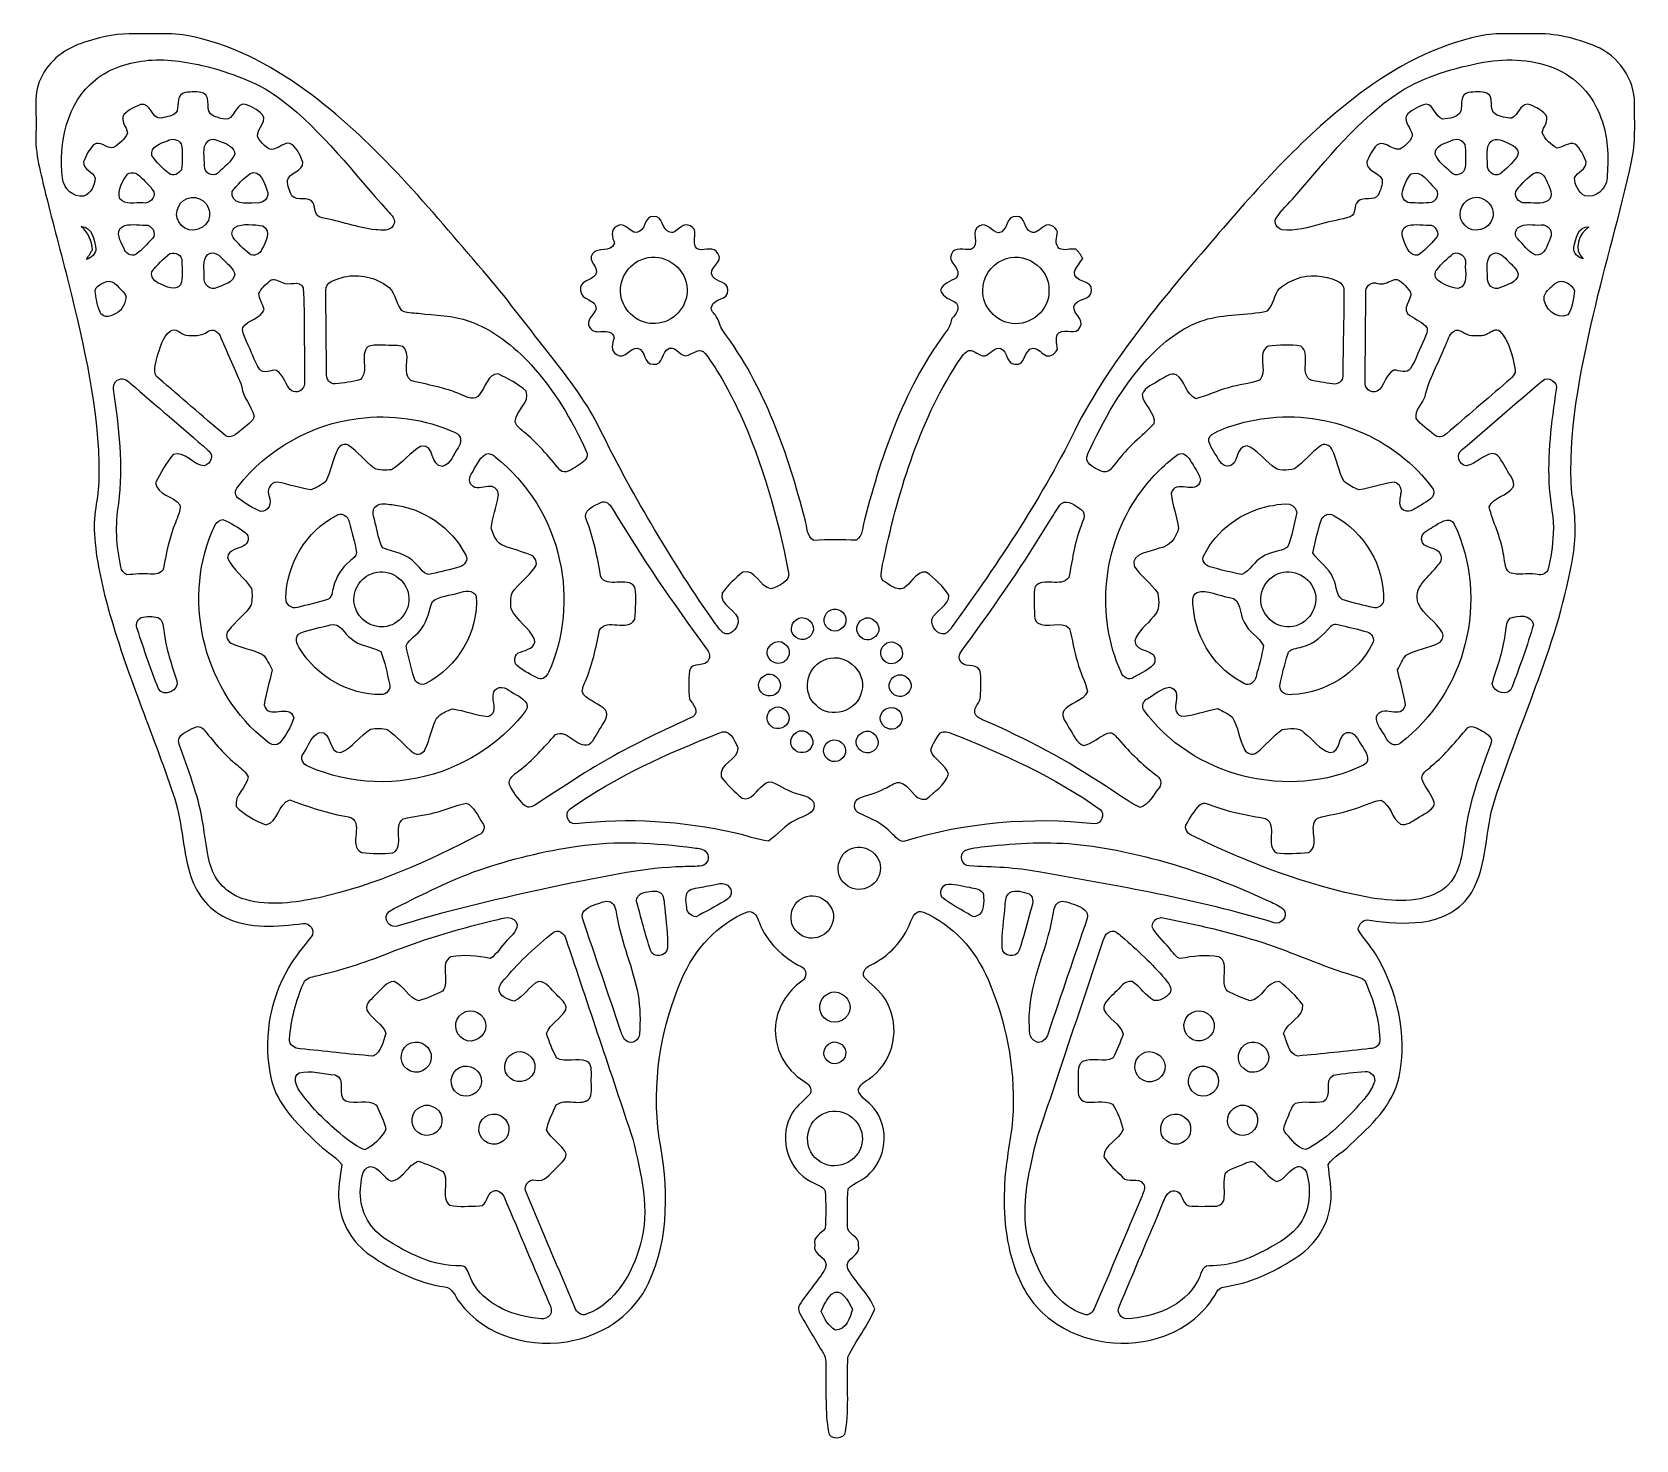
# Model space of a CAD drawing. Header units: centimetres. Extents: x -10.6 to 10.6, y -9.3 to 9.3.
import ezdxf

# ---------------------------------------------------------------- set-up
doc = ezdxf.new("R2010")
doc.units = ezdxf.units.CM
doc.header["$MEASUREMENT"] = 0
doc.layers.add('Camada 1', color=7, linetype='Continuous')

msp = doc.modelspace()

# ---------------------------------------------------------------- linework, layer by layer
at = {"layer": 'Camada 1', "color": 250}
for points, knots in [([(-9.85908, 9.14576), (-9.65905, 9.20855), (-9.45091, 9.25159), (-9.2403, 9.24277), (-9.2403, 9.24277), (-8.98137, 9.23536), (-8.71784, 9.2657), (-8.46384, 9.20221), (-8.46384, 9.20221), (-7.8934, 9.0745), (-7.37305, 8.78522), (-6.90915, 8.43632), (-6.90915, 8.43632), (-6.04273, 7.78016), (-5.34952, 6.93383), (-4.64538, 6.11433), (-4.64538, 6.11433), (-4.35081, 5.77179), (-4.08235, 5.40807), (-3.80152, 5.05424), (-3.80152, 5.05424), (-3.55811, 4.74203), (-3.30975, 4.42877), (-3.12878, 4.07492), (-3.12878, 4.07492), (-2.69804, 3.19298), (-2.19674, 2.34526), (-1.63865, 1.53811), (-1.63865, 1.53811), (-1.58891, 1.46896), (-1.54552, 1.39312), (-1.47954, 1.33772), (-1.47954, 1.33772), (-1.38394, 1.28481), (-1.29928, 1.39593), (-1.27952, 1.47954), (-1.27952, 1.47954), (-1.26753, 1.64217), (-1.54235, 1.69545), (-1.49401, 1.86548), (-1.49401, 1.86548), (-1.41427, 1.96532), (-1.32396, 2.05916), (-1.22202, 2.13642), (-1.22202, 2.13642), (-1.05233, 2.1918), (-0.99942, 1.93569), (-0.84842, 1.9191), (-0.84842, 1.9191), (-0.7493, 1.95474), (-0.57962, 2.01329), (-0.62123, 2.15018), (-0.62123, 2.15018), (-0.75952, 2.86807), (-0.95956, 3.57823), (-1.26434, 4.24427), (-1.26434, 4.24427), (-1.39276, 4.5159), (-1.53387, 4.78508), (-1.71662, 5.02425), (-1.71662, 5.02425), (-1.77906, 5.11033), (-1.87042, 5.02813), (-1.94062, 5.00096), (-1.94062, 5.00096), (-2.03975, 4.96217), (-2.08986, 5.11951), (-2.18863, 5.09269), (-2.18863, 5.09269), (-2.29551, 5.05741), (-2.26413, 4.86409), (-2.40242, 4.88138), (-2.40242, 4.88138), (-2.53188, 4.87785), (-2.49378, 5.06942), (-2.60914, 5.0941), (-2.60914, 5.0941), (-2.71073, 5.10891), (-2.77812, 4.93218), (-2.88571, 5.01156), (-2.88571, 5.01156), (-2.9739, 5.056), (-2.94075, 5.15902), (-2.9157, 5.23134), (-2.9157, 5.23134), (-2.96721, 5.39961), (-3.17076, 5.23699), (-3.24167, 5.37033), (-3.24167, 5.37033), (-3.30164, 5.46028), (-3.1884, 5.5312), (-3.15736, 5.6074), (-3.15736, 5.6074), (-3.14359, 5.74922), (-3.35986, 5.71641), (-3.35986, 5.85469), (-3.35986, 5.85469), (-3.38666, 5.98735), (-3.22085, 5.98345), (-3.16406, 6.06036), (-3.16406, 6.06036), (-3.10409, 6.16055), (-3.28048, 6.24451), (-3.20357, 6.33905), (-3.20357, 6.33905), (-3.13477, 6.44348), (-2.96087, 6.33905), (-2.91499, 6.48053), (-2.91499, 6.48053), (-2.93899, 6.55284), (-2.97602, 6.65726), (-2.88642, 6.70101), (-2.88642, 6.70101), (-2.76825, 6.79309), (-2.69239, 6.55954), (-2.57703, 6.63645), (-2.57703, 6.63645), (-2.4966, 6.68196), (-2.51777, 6.83965), (-2.4003, 6.83224), (-2.4003, 6.83224), (-2.26201, 6.84917), (-2.29799, 6.64915), (-2.18439, 6.62481), (-2.18439, 6.62481), (-2.12443, 6.59764), (-2.08209, 6.67244), (-2.03234, 6.69466), (-2.03234, 6.69466), (-1.96744, 6.76063), (-1.83549, 6.69183), (-1.85173, 6.60223), (-1.85173, 6.60223), (-1.85384, 6.53062), (-1.88489, 6.42866), (-1.79775, 6.3948), (-1.79775, 6.3948), (-1.71343, 6.38493), (-1.59914, 6.44136), (-1.54798, 6.34434), (-1.54798, 6.34434), (-1.46227, 6.22511), (-1.69827, 6.15209), (-1.61642, 6.03778), (-1.61642, 6.03778), (-1.56951, 5.96053), (-1.40757, 5.97887), (-1.41993, 5.85823), (-1.41993, 5.85823), (-1.40334, 5.71816), (-1.60937, 5.76403), (-1.63018, 5.64303), (-1.63018, 5.64303), (-1.65629, 5.59047), (-1.59208, 5.5559), (-1.57302, 5.5132), (-1.57302, 5.5132), (-1.52929, 5.45782), (-1.5261, 5.38232), (-1.48483, 5.32553), (-1.48483, 5.32553), (-0.93274, 4.59176), (-0.62512, 3.70804), (-0.39899, 2.82716), (-0.39899, 2.82716), (-0.36617, 2.73648), (-0.37958, 2.60809), (-0.28363, 2.55481), (-0.28363, 2.55481), (-0.0963, 2.57281), (0.09172, 2.56151), (0.27905, 2.56222), (0.27905, 2.56222), (0.36759, 2.61832), (0.3563, 2.7379), (0.387, 2.82716), (0.387, 2.82716), (0.61382, 3.71863), (0.9292, 4.61081), (1.49048, 5.35093), (1.49048, 5.35093), (1.51623, 5.39255), (1.5233, 5.44194), (1.53916, 5.48781), (1.53916, 5.48781), (1.59137, 5.53931), (1.65276, 5.61798), (1.59737, 5.69029), (1.59737, 5.69029), (1.5233, 5.7425), (1.42027, 5.75875), (1.38888, 5.85681), (1.38888, 5.85681), (1.41817, 5.9577), (1.524, 5.97181), (1.59843, 6.02438), (1.59843, 6.02438), (1.68733, 6.14468), (1.47179, 6.21417), (1.53246, 6.33448), (1.53246, 6.33448), (1.57585, 6.44348), (1.70285, 6.38351), (1.78929, 6.39655), (1.78929, 6.39655), (1.92899, 6.45478), (1.76142, 6.65373), (1.90746, 6.70771), (1.90746, 6.70771), (2.00377, 6.76275), (2.06409, 6.62586), (2.15406, 6.61704), (2.15406, 6.61704), (2.28528, 6.63327), (2.24613, 6.852), (2.39323, 6.83224), (2.39323, 6.83224), (2.51424, 6.83331), (2.48567, 6.66855), (2.57915, 6.62834), (2.57915, 6.62834), (2.65077, 6.59411), (2.70191, 6.67244), (2.75836, 6.70207), (2.75836, 6.70207), (2.81869, 6.75286), (2.909, 6.69712), (2.93051, 6.63151), (2.93051, 6.63151), (2.93158, 6.55813), (2.8843, 6.4657), (2.95627, 6.41102), (2.95627, 6.41102), (3.02083, 6.37046), (3.10161, 6.4149), (3.17287, 6.39938), (3.17287, 6.39938), (3.21451, 6.36939), (3.23673, 6.32178), (3.26602, 6.28085), (3.26602, 6.28085), (3.22896, 6.22228), (3.18381, 6.16795), (3.1563, 6.1034), (3.1563, 6.1034), (3.14359, 5.94854), (3.3909, 6.01027), (3.38278, 5.85611), (3.38278, 5.85611), (3.3849, 5.71217), (3.17287, 5.76756), (3.14959, 5.64056), (3.14959, 5.64056), (3.13584, 5.53931), (3.2914, 5.48216), (3.23215, 5.37457), (3.23215, 5.37457), (3.18135, 5.25463), (3.04095, 5.35445), (2.95485, 5.30331), (2.95485, 5.30331), (2.88571, 5.24615), (2.93122, 5.15584), (2.93051, 5.08211), (2.93051, 5.08211), (2.90829, 5.02461), (2.84973, 4.98403), (2.78729, 4.99251), (2.78729, 4.99251), (2.72555, 5.02179), (2.68145, 5.09198), (2.60984, 5.09622), (2.60984, 5.09622), (2.48002, 5.0807), (2.51953, 4.85598), (2.37137, 4.88209), (2.37137, 4.88209), (2.25319, 4.88491), (2.27929, 5.05107), (2.18405, 5.08916), (2.18405, 5.08916), (2.09832, 5.11598), (2.04716, 5.02072), (1.9766, 4.99145), (1.9766, 4.99145), (1.8983, 4.99251), (1.8415, 5.0673), (1.76354, 5.06448), (1.76354, 5.06448), (1.68733, 5.03131), (1.65099, 4.95123), (1.60548, 4.88738), (1.60548, 4.88738), (1.0922, 4.08798), (0.81808, 3.1623), (0.62512, 2.23979), (0.62512, 2.23979), (0.61489, 2.16217), (0.57043, 2.05139), (0.66145, 2.00518), (0.66145, 2.00518), (0.7373, 1.9572), (0.85443, 1.86372), (0.9338, 1.95508), (0.9338, 1.95508), (1.01952, 2.0186), (1.07843, 2.15089), (1.19944, 2.13995), (1.19944, 2.13995), (1.31409, 2.05563), (1.41922, 1.95155), (1.50035, 1.83478), (1.50035, 1.83478), (1.50071, 1.6905), (1.32186, 1.63758), (1.27423, 1.5127), (1.27423, 1.5127), (1.26434, 1.42134), (1.34372, 1.30351), (1.44604, 1.32537), (1.44604, 1.32537), (1.48907, 1.34372), (1.51553, 1.3843), (1.54374, 1.41922), (1.54374, 1.41922), (2.15759, 2.27224), (2.74884, 3.14854), (3.20392, 4.09821), (3.20392, 4.09821), (3.68477, 5.00027), (4.34833, 5.7859), (5.01261, 6.55637), (5.01261, 6.55637), (5.59859, 7.239), (6.20323, 7.91703), (6.92679, 8.45819), (6.92679, 8.45819), (7.39668, 8.80709), (7.92551, 9.0939), (8.50299, 9.21313), (8.50299, 9.21313), (8.73512, 9.26217), (8.97361, 9.23572), (9.20891, 9.24277), (9.20891, 9.24277), (9.49289, 9.25442), (9.7744, 9.18316), (10.03582, 9.07697), (10.03582, 9.07697), (10.33215, 8.95244), (10.5477, 8.64729), (10.5477, 8.32343), (10.5477, 8.32343), (10.54452, 8.06767), (10.56498, 7.80873), (10.50642, 7.55721), (10.50642, 7.55721), (10.36143, 6.87845), (10.15858, 6.21347), (10.00441, 5.53685), (10.00441, 5.53685), (9.82802, 4.76391), (9.66082, 3.97298), (9.71902, 3.17605), (9.71902, 3.17605), (9.76629, 2.90758), (9.78146, 2.63207), (9.73596, 2.36185), (9.73596, 2.36185), (9.55533, 1.23401), (9.04205, 0.20072), (8.69843, -0.88018), (8.69843, -0.88018), (8.56791, -1.27282), (8.61306, -1.71767), (8.39786, -2.08244), (8.39786, -2.08244), (8.26347, -2.31705), (8.00206, -2.44544), (7.74171, -2.47826), (7.74171, -2.47826), (7.5117, -2.50577), (7.27886, -2.4892), (7.05097, -2.45463), (7.05097, -2.45463), (6.97089, -2.42922), (6.90633, -2.50331), (6.90174, -2.57774), (6.90174, -2.57774), (6.9617, -2.69487), (7.06225, -2.78518), (7.12645, -2.89984), (7.12645, -2.89984), (7.4189, -3.37784), (7.55297, -3.96592), (7.44044, -4.51943), (7.44044, -4.51943), (7.36282, -4.89761), (7.06296, -5.16607), (6.79555, -5.42008), (6.79555, -5.42008), (6.70594, -5.51427), (6.57294, -5.56894), (6.50521, -5.68006), (6.50521, -5.68006), (6.51615, -5.84483), (6.56271, -6.0085), (6.53732, -6.17466), (6.53732, -6.17466), (6.51369, -6.46289), (6.34717, -6.72748), (6.10834, -6.88693), (6.10834, -6.88693), (5.83035, -7.07284), (5.52272, -7.22911), (5.18971, -7.28381), (5.18971, -7.28381), (5.13326, -7.29473), (5.06306, -7.29862), (5.03624, -7.35894), (5.03624, -7.35894), (4.88492, -7.6267), (4.6362, -7.83554), (4.34693, -7.93996), (4.34693, -7.93996), (3.8555, -8.11883), (3.27306, -8.04827), (2.8515, -7.73324), (2.8515, -7.73324), (2.62078, -7.56532), (2.46203, -7.31485), (2.37031, -7.04744), (2.37031, -7.04744), (2.23307, -6.6682), (2.21333, -6.25792), (2.23943, -5.85893), (2.23943, -5.85893), (2.25777, -5.56153), (2.33715, -5.27086), (2.34562, -4.97275), (2.34562, -4.97275), (2.36855, -4.37902), (2.25071, -3.78108), (2.01612, -3.23603), (2.01612, -3.23603), (1.85137, -2.85009), (1.55292, -2.51249), (1.1624, -2.34738), (1.1624, -2.34738), (1.07244, -2.30786), (1.01635, -2.40665), (0.99413, -2.47755), (0.99413, -2.47755), (0.89923, -2.72767), (0.70379, -2.93229), (0.46426, -3.04906), (0.46426, -3.04906), (0.39475, -3.07411), (0.33372, -3.17112), (0.40323, -3.23038), (0.40323, -3.23038), (0.50799, -3.32705), (0.62652, -3.41629), (0.68791, -3.54965), (0.68791, -3.54965), (0.85653, -3.86326), (0.77645, -4.29083), (0.49354, -4.51167), (0.49354, -4.51167), (0.42932, -4.56952), (0.33267, -4.60128), (0.30409, -4.68982), (0.30409, -4.68982), (0.31396, -4.78508), (0.4138, -4.82458), (0.46955, -4.89091), (0.46955, -4.89091), (0.70838, -5.12868), (0.70272, -5.55449), (0.46107, -5.78838), (0.46107, -5.78838), (0.38206, -5.88398), (0.25293, -5.9129), (0.16862, -5.99968), (0.16862, -5.99968), (0.15275, -6.16374), (0.16333, -6.32953), (0.16191, -6.49428), (0.16191, -6.49428), (0.15309, -6.604), (0.32526, -6.62094), (0.30585, -6.73664), (0.30585, -6.73664), (0.35453, -6.88516), (0.11182, -6.9102), (0.16581, -7.0545), (0.16581, -7.0545), (0.26811, -7.24041), (0.44309, -7.38611), (0.52034, -7.58367), (0.52034, -7.58367), (0.42969, -7.80803), (0.27305, -8.00064), (0.16722, -8.21867), (0.16722, -8.21867), (0.14639, -8.54533), (0.18837, -8.87694), (0.13511, -9.2015), (0.13511, -9.2015), (0.13158, -9.30945), (-0.0829, -9.31298), (-0.09031, -9.2075), (-0.09031, -9.2075), (-0.13511, -8.93938), (-0.11994, -8.66634), (-0.12452, -8.39576), (-0.12452, -8.39576), (-0.12876, -8.32026), (-0.11465, -8.23806), (-0.15699, -8.17138), (-0.15699, -8.17138), (-0.25223, -8.00523), (-0.35348, -7.84294), (-0.44908, -7.67715), (-0.44908, -7.67715), (-0.47271, -7.63376), (-0.5027, -7.57907), (-0.47166, -7.53146), (-0.47166, -7.53146), (-0.37076, -7.36389), (-0.23001, -7.22312), (-0.1337, -7.05273), (-0.1337, -7.05273), (-0.06702, -6.90316), (-0.30551, -6.87951), (-0.27199, -6.737), (-0.27199, -6.737), (-0.29527, -6.63292), (-0.18732, -6.59165), (-0.13441, -6.52426), (-0.13441, -6.52426), (-0.12276, -6.35987), (-0.12488, -6.19407), (-0.13299, -6.02933), (-0.13299, -6.02933), (-0.16544, -5.95312), (-0.26, -5.94501), (-0.32244, -5.90374), (-0.32244, -5.90374), (-0.61911, -5.74993), (-0.74648, -5.35128), (-0.59513, -5.05354), (-0.59513, -5.05354), (-0.54292, -4.92478), (-0.42438, -4.84681), (-0.33372, -4.74873), (-0.33372, -4.74873), (-0.2942, -4.67676), (-0.35382, -4.60903), (-0.41485, -4.57763), (-0.41485, -4.57763), (-0.66321, -4.42877), (-0.81526, -4.13456), (-0.78846, -3.84598), (-0.78846, -3.84598), (-0.76904, -3.60961), (-0.63394, -3.39443), (-0.44238, -3.25861), (-0.44238, -3.25861), (-0.37112, -3.21734), (-0.37253, -3.09667), (-0.45154, -3.06529), (-0.45154, -3.06529), (-0.6932, -2.94393), (-0.90275, -2.74601), (-1.00083, -2.49025), (-1.00083, -2.49025), (-1.02622, -2.42147), (-1.06503, -2.32022), (-1.15817, -2.34244), (-1.15817, -2.34244), (-1.55504, -2.50155), (-1.85807, -2.84232), (-2.0253, -3.23038), (-2.0253, -3.23038), (-2.30786, -3.88479), (-2.42429, -4.61715), (-2.32304, -5.32482), (-2.32304, -5.32482), (-2.2052, -5.95948), (-2.18015, -6.6481), (-2.46379, -7.24464), (-2.46379, -7.24464), (-2.64583, -7.63481), (-3.02753, -7.90858), (-3.44416, -7.99711), (-3.44416, -7.99711), (-3.98673, -8.12058), (-4.62068, -7.95901), (-4.95793, -7.49582), (-4.95793, -7.49582), (-5.01896, -7.42631), (-5.04437, -7.30284), (-5.15196, -7.29368), (-5.15196, -7.29368), (-5.50969, -7.24005), (-5.84305, -7.07918), (-6.13798, -6.87422), (-6.13798, -6.87422), (-6.36481, -6.71442), (-6.52604, -6.45829), (-6.5479, -6.1789), (-6.5479, -6.1789), (-6.57014, -6.01098), (-6.53379, -5.84446), (-6.51333, -5.67867), (-6.51333, -5.67867), (-6.60646, -5.55659), (-6.75216, -5.48674), (-6.85765, -5.37527), (-6.85765, -5.37527), (-7.09753, -5.13998), (-7.36564, -4.89338), (-7.44326, -4.55259), (-7.44326, -4.55259), (-7.55721, -4.05835), (-7.47253, -3.52037), (-7.21465, -3.08363), (-7.21465, -3.08363), (-7.13139, -2.93582), (-7.02132, -2.8067), (-6.91761, -2.6737), (-6.91761, -2.6737), (-6.85411, -2.60456), (-6.93349, -2.47931), (-7.02132, -2.49695), (-7.02132, -2.49695), (-7.35858, -2.54246), (-7.72195, -2.57033), (-8.03909, -2.42181), (-8.03909, -2.42181), (-8.28004, -2.31245), (-8.44761, -2.08209), (-8.51923, -1.83198), (-8.51923, -1.83198), (-8.61589, -1.49014), (-8.61624, -1.12747), (-8.73724, -0.79163), (-8.73724, -0.79163), (-9.01064, 0.02891), (-9.36271, 0.82266), (-9.59272, 1.6577), (-9.59272, 1.6577), (-9.68304, 1.98013), (-9.75465, 2.30964), (-9.77723, 2.64442), (-9.77723, 2.64442), (-9.79734, 2.90653), (-9.70808, 3.16159), (-9.7162, 3.4237), (-9.7162, 3.4237), (-9.71232, 4.28342), (-9.91588, 5.1255), (-10.11696, 5.95558), (-10.11696, 5.95558), (-10.21715, 6.34683), (-10.32192, 6.73664), (-10.42, 7.12786), (-10.42, 7.12786), (-10.48067, 7.39422), (-10.56357, 7.66127), (-10.54805, 7.93785), (-10.54805, 7.93785), (-10.53182, 8.19114), (-10.59885, 8.46842), (-10.46127, 8.69844), (-10.46127, 8.69844), (-10.34167, 8.93162), (-10.10602, 9.07944), (-9.85908, 9.14576)], [0, 0, 0, 0, 0.00584795, 0.00584795, 0.00584795, 0.00584795, 0.01169591, 0.01169591, 0.01169591, 0.01169591, 0.01754386, 0.01754386, 0.01754386, 0.01754386, 0.02339181, 0.02339181, 0.02339181, 0.02339181, 0.02923977, 0.02923977, 0.02923977, 0.02923977, 0.03508772, 0.03508772, 0.03508772, 0.03508772, 0.04093567, 0.04093567, 0.04093567, 0.04093567, 0.04678363, 0.04678363, 0.04678363, 0.04678363, 0.05263158, 0.05263158, 0.05263158, 0.05263158, 0.05847953, 0.05847953, 0.05847953, 0.05847953, 0.06432749, 0.06432749, 0.06432749, 0.06432749, 0.07017544, 0.07017544, 0.07017544, 0.07017544, 0.07602339, 0.07602339, 0.07602339, 0.07602339, 0.08187135, 0.08187135, 0.08187135, 0.08187135, 0.0877193, 0.0877193, 0.0877193, 0.0877193, 0.09356725, 0.09356725, 0.09356725, 0.09356725, 0.0994152, 0.0994152, 0.0994152, 0.0994152, 0.10526316, 0.10526316, 0.10526316, 0.10526316, 0.11111111, 0.11111111, 0.11111111, 0.11111111, 0.11695906, 0.11695906, 0.11695906, 0.11695906, 0.12280702, 0.12280702, 0.12280702, 0.12280702, 0.12865497, 0.12865497, 0.12865497, 0.12865497, 0.13450292, 0.13450292, 0.13450292, 0.13450292, 0.14035088, 0.14035088, 0.14035088, 0.14035088, 0.14619883, 0.14619883, 0.14619883, 0.14619883, 0.15204678, 0.15204678, 0.15204678, 0.15204678, 0.15789474, 0.15789474, 0.15789474, 0.15789474, 0.16374269, 0.16374269, 0.16374269, 0.16374269, 0.16959064, 0.16959064, 0.16959064, 0.16959064, 0.1754386, 0.1754386, 0.1754386, 0.1754386, 0.18128655, 0.18128655, 0.18128655, 0.18128655, 0.1871345, 0.1871345, 0.1871345, 0.1871345, 0.19298246, 0.19298246, 0.19298246, 0.19298246, 0.19883041, 0.19883041, 0.19883041, 0.19883041, 0.20467836, 0.20467836, 0.20467836, 0.20467836, 0.21052632, 0.21052632, 0.21052632, 0.21052632, 0.21637427, 0.21637427, 0.21637427, 0.21637427, 0.22222222, 0.22222222, 0.22222222, 0.22222222, 0.22807018, 0.22807018, 0.22807018, 0.22807018, 0.23391813, 0.23391813, 0.23391813, 0.23391813, 0.23976608, 0.23976608, 0.23976608, 0.23976608, 0.24561404, 0.24561404, 0.24561404, 0.24561404, 0.25146199, 0.25146199, 0.25146199, 0.25146199, 0.25730994, 0.25730994, 0.25730994, 0.25730994, 0.26315789, 0.26315789, 0.26315789, 0.26315789, 0.26900585, 0.26900585, 0.26900585, 0.26900585, 0.2748538, 0.2748538, 0.2748538, 0.2748538, 0.28070175, 0.28070175, 0.28070175, 0.28070175, 0.28654971, 0.28654971, 0.28654971, 0.28654971, 0.29239766, 0.29239766, 0.29239766, 0.29239766, 0.29824561, 0.29824561, 0.29824561, 0.29824561, 0.30409357, 0.30409357, 0.30409357, 0.30409357, 0.30994152, 0.30994152, 0.30994152, 0.30994152, 0.31578947, 0.31578947, 0.31578947, 0.31578947, 0.32163743, 0.32163743, 0.32163743, 0.32163743, 0.32748538, 0.32748538, 0.32748538, 0.32748538, 0.33333333, 0.33333333, 0.33333333, 0.33333333, 0.33918129, 0.33918129, 0.33918129, 0.33918129, 0.34502924, 0.34502924, 0.34502924, 0.34502924, 0.35087719, 0.35087719, 0.35087719, 0.35087719, 0.35672515, 0.35672515, 0.35672515, 0.35672515, 0.3625731, 0.3625731, 0.3625731, 0.3625731, 0.36842105, 0.36842105, 0.36842105, 0.36842105, 0.37426901, 0.37426901, 0.37426901, 0.37426901, 0.38011696, 0.38011696, 0.38011696, 0.38011696, 0.38596491, 0.38596491, 0.38596491, 0.38596491, 0.39181287, 0.39181287, 0.39181287, 0.39181287, 0.39766082, 0.39766082, 0.39766082, 0.39766082, 0.40350877, 0.40350877, 0.40350877, 0.40350877, 0.40935673, 0.40935673, 0.40935673, 0.40935673, 0.41520468, 0.41520468, 0.41520468, 0.41520468, 0.42105263, 0.42105263, 0.42105263, 0.42105263, 0.42690058, 0.42690058, 0.42690058, 0.42690058, 0.43274854, 0.43274854, 0.43274854, 0.43274854, 0.43859649, 0.43859649, 0.43859649, 0.43859649, 0.44444444, 0.44444444, 0.44444444, 0.44444444, 0.4502924, 0.4502924, 0.4502924, 0.4502924, 0.45614035, 0.45614035, 0.45614035, 0.45614035, 0.4619883, 0.4619883, 0.4619883, 0.4619883, 0.46783626, 0.46783626, 0.46783626, 0.46783626, 0.47368421, 0.47368421, 0.47368421, 0.47368421, 0.47953216, 0.47953216, 0.47953216, 0.47953216, 0.48538012, 0.48538012, 0.48538012, 0.48538012, 0.49122807, 0.49122807, 0.49122807, 0.49122807, 0.49707602, 0.49707602, 0.49707602, 0.49707602, 0.50292398, 0.50292398, 0.50292398, 0.50292398, 0.50877193, 0.50877193, 0.50877193, 0.50877193, 0.51461988, 0.51461988, 0.51461988, 0.51461988, 0.52046784, 0.52046784, 0.52046784, 0.52046784, 0.52631579, 0.52631579, 0.52631579, 0.52631579, 0.53216374, 0.53216374, 0.53216374, 0.53216374, 0.5380117, 0.5380117, 0.5380117, 0.5380117, 0.54385965, 0.54385965, 0.54385965, 0.54385965, 0.5497076, 0.5497076, 0.5497076, 0.5497076, 0.55555556, 0.55555556, 0.55555556, 0.55555556, 0.56140351, 0.56140351, 0.56140351, 0.56140351, 0.56725146, 0.56725146, 0.56725146, 0.56725146, 0.57309942, 0.57309942, 0.57309942, 0.57309942, 0.57894737, 0.57894737, 0.57894737, 0.57894737, 0.58479532, 0.58479532, 0.58479532, 0.58479532, 0.59064327, 0.59064327, 0.59064327, 0.59064327, 0.59649123, 0.59649123, 0.59649123, 0.59649123, 0.60233918, 0.60233918, 0.60233918, 0.60233918, 0.60818713, 0.60818713, 0.60818713, 0.60818713, 0.61403509, 0.61403509, 0.61403509, 0.61403509, 0.61988304, 0.61988304, 0.61988304, 0.61988304, 0.62573099, 0.62573099, 0.62573099, 0.62573099, 0.63157895, 0.63157895, 0.63157895, 0.63157895, 0.6374269, 0.6374269, 0.6374269, 0.6374269, 0.64327485, 0.64327485, 0.64327485, 0.64327485, 0.64912281, 0.64912281, 0.64912281, 0.64912281, 0.65497076, 0.65497076, 0.65497076, 0.65497076, 0.66081871, 0.66081871, 0.66081871, 0.66081871, 0.66666667, 0.66666667, 0.66666667, 0.66666667, 0.67251462, 0.67251462, 0.67251462, 0.67251462, 0.67836257, 0.67836257, 0.67836257, 0.67836257, 0.68421053, 0.68421053, 0.68421053, 0.68421053, 0.69005848, 0.69005848, 0.69005848, 0.69005848, 0.69590643, 0.69590643, 0.69590643, 0.69590643, 0.70175439, 0.70175439, 0.70175439, 0.70175439, 0.70760234, 0.70760234, 0.70760234, 0.70760234, 0.71345029, 0.71345029, 0.71345029, 0.71345029, 0.71929825, 0.71929825, 0.71929825, 0.71929825, 0.7251462, 0.7251462, 0.7251462, 0.7251462, 0.73099415, 0.73099415, 0.73099415, 0.73099415, 0.73684211, 0.73684211, 0.73684211, 0.73684211, 0.74269006, 0.74269006, 0.74269006, 0.74269006, 0.74853801, 0.74853801, 0.74853801, 0.74853801, 0.75438596, 0.75438596, 0.75438596, 0.75438596, 0.76023392, 0.76023392, 0.76023392, 0.76023392, 0.76608187, 0.76608187, 0.76608187, 0.76608187, 0.77192982, 0.77192982, 0.77192982, 0.77192982, 0.77777778, 0.77777778, 0.77777778, 0.77777778, 0.78362573, 0.78362573, 0.78362573, 0.78362573, 0.78947368, 0.78947368, 0.78947368, 0.78947368, 0.79532164, 0.79532164, 0.79532164, 0.79532164, 0.80116959, 0.80116959, 0.80116959, 0.80116959, 0.80701754, 0.80701754, 0.80701754, 0.80701754, 0.8128655, 0.8128655, 0.8128655, 0.8128655, 0.81871345, 0.81871345, 0.81871345, 0.81871345, 0.8245614, 0.8245614, 0.8245614, 0.8245614, 0.83040936, 0.83040936, 0.83040936, 0.83040936, 0.83625731, 0.83625731, 0.83625731, 0.83625731, 0.84210526, 0.84210526, 0.84210526, 0.84210526, 0.84795322, 0.84795322, 0.84795322, 0.84795322, 0.85380117, 0.85380117, 0.85380117, 0.85380117, 0.85964912, 0.85964912, 0.85964912, 0.85964912, 0.86549708, 0.86549708, 0.86549708, 0.86549708, 0.87134503, 0.87134503, 0.87134503, 0.87134503, 0.87719298, 0.87719298, 0.87719298, 0.87719298, 0.88304094, 0.88304094, 0.88304094, 0.88304094, 0.88888889, 0.88888889, 0.88888889, 0.88888889, 0.89473684, 0.89473684, 0.89473684, 0.89473684, 0.9005848, 0.9005848, 0.9005848, 0.9005848, 0.90643275, 0.90643275, 0.90643275, 0.90643275, 0.9122807, 0.9122807, 0.9122807, 0.9122807, 0.91812865, 0.91812865, 0.91812865, 0.91812865, 0.92397661, 0.92397661, 0.92397661, 0.92397661, 0.92982456, 0.92982456, 0.92982456, 0.92982456, 0.93567251, 0.93567251, 0.93567251, 0.93567251, 0.94152047, 0.94152047, 0.94152047, 0.94152047, 0.94736842, 0.94736842, 0.94736842, 0.94736842, 0.95321637, 0.95321637, 0.95321637, 0.95321637, 0.95906433, 0.95906433, 0.95906433, 0.95906433, 0.96491228, 0.96491228, 0.96491228, 0.96491228, 0.97076023, 0.97076023, 0.97076023, 0.97076023, 0.97660819, 0.97660819, 0.97660819, 0.97660819, 0.98245614, 0.98245614, 0.98245614, 0.98245614, 0.98830409, 0.98830409, 0.98830409, 0.98830409, 1, 1, 1, 1]), ([(-9.06462, 8.89282), (-9.06462, 8.89282), (-9.06462, 8.89282), (-9.06462, 8.89282), (-9.06462, 8.89282), (-9.31403, 8.87094), (-9.56591, 8.79545), (-9.76241, 8.63529), (-9.76241, 8.63529), (-10.14412, 8.33119), (-10.25312, 7.80097), (-10.19668, 7.33707), (-10.19668, 7.33707), (-10.18751, 7.20302), (-10.05416, 7.07495), (-9.91588, 7.10177), (-9.91588, 7.10177), (-9.82203, 7.13598), (-9.77053, 7.24217), (-9.7677, 7.33707), (-9.7677, 7.33707), (-9.7917, 7.42667), (-9.92893, 7.44784), (-9.92116, 7.5512), (-9.92116, 7.5512), (-9.89048, 7.63269), (-9.84884, 7.71418), (-9.78711, 7.77662), (-9.78711, 7.77662), (-9.70209, 7.84577), (-9.6146, 7.71983), (-9.52323, 7.7403), (-9.52323, 7.7403), (-9.44986, 7.79144), (-9.37294, 7.85106), (-9.33802, 7.93608), (-9.33802, 7.93608), (-9.35319, 8.01616), (-9.43856, 8.09589), (-9.38742, 8.17774), (-9.38742, 8.17774), (-9.32497, 8.23736), (-9.24701, 8.28075), (-9.16622, 8.30967), (-9.16622, 8.30967), (-9.0297, 8.34142), (-9.02652, 8.11), (-8.89388, 8.13152), (-8.89388, 8.13152), (-8.82191, 8.15092), (-8.72207, 8.14951), (-8.68397, 8.22606), (-8.68397, 8.22606), (-8.66175, 8.31109), (-8.69385, 8.44584), (-8.57778, 8.46984), (-8.57778, 8.46984), (-8.49841, 8.47477), (-8.41339, 8.48677), (-8.33755, 8.45819), (-8.33755, 8.45819), (-8.21901, 8.39787), (-8.33508, 8.21231), (-8.20842, 8.15939), (-8.20842, 8.15939), (-8.13329, 8.13329), (-8.01369, 8.07472), (-7.95937, 8.16574), (-7.95937, 8.16574), (-7.9128, 8.21901), (-7.88563, 8.31003), (-7.80274, 8.31461), (-7.80274, 8.31461), (-7.71243, 8.29098), (-7.62494, 8.24159), (-7.55931, 8.17456), (-7.55931, 8.17456), (-7.48242, 8.06309), (-7.68772, 7.95619), (-7.60306, 7.84859), (-7.60306, 7.84859), (-7.54732, 7.78791), (-7.47148, 7.67115), (-7.37904, 7.73394), (-7.37904, 7.73394), (-7.31097, 7.75616), (-7.24358, 7.82849), (-7.1695, 7.78369), (-7.1695, 7.78369), (-7.10106, 7.72195), (-7.05696, 7.63551), (-7.02663, 7.54944), (-7.02663, 7.54944), (-7.01852, 7.41785), (-7.20901, 7.42209), (-7.22948, 7.30532), (-7.22948, 7.30532), (-7.22312, 7.23652), (-7.2076, 7.16597), (-7.17125, 7.106), (-7.17125, 7.106), (-7.10035, 7.02203), (-6.95184, 7.112), (-6.8901, 7.0118), (-6.8901, 7.0118), (-6.86257, 6.94195), (-6.86893, 6.82766), (-6.77087, 6.81637), (-6.77087, 6.81637), (-6.53345, 6.77262), (-6.30555, 6.68267), (-6.06495, 6.65585), (-6.06495, 6.65585), (-5.98628, 6.65339), (-5.87903, 6.63081), (-5.83352, 6.71512), (-5.83352, 6.71512), (-5.7799, 6.78638), (-5.86176, 6.852), (-5.90267, 6.90421), (-5.90267, 6.90421), (-6.35847, 7.40197), (-6.76205, 7.95725), (-7.30391, 8.36824), (-7.30391, 8.36824), (-7.58367, 8.58555), (-7.92127, 8.70972), (-8.25958, 8.80145), (-8.25958, 8.80145), (-8.5217, 8.86848), (-8.79333, 8.91469), (-9.06462, 8.89282)], [0, 0, 0, 0, 0.02941176, 0.02941176, 0.02941176, 0.02941176, 0.05882353, 0.05882353, 0.05882353, 0.05882353, 0.08823529, 0.08823529, 0.08823529, 0.08823529, 0.11764706, 0.11764706, 0.11764706, 0.11764706, 0.14705882, 0.14705882, 0.14705882, 0.14705882, 0.17647059, 0.17647059, 0.17647059, 0.17647059, 0.20588235, 0.20588235, 0.20588235, 0.20588235, 0.23529412, 0.23529412, 0.23529412, 0.23529412, 0.26470588, 0.26470588, 0.26470588, 0.26470588, 0.29411765, 0.29411765, 0.29411765, 0.29411765, 0.32352941, 0.32352941, 0.32352941, 0.32352941, 0.35294118, 0.35294118, 0.35294118, 0.35294118, 0.38235294, 0.38235294, 0.38235294, 0.38235294, 0.41176471, 0.41176471, 0.41176471, 0.41176471, 0.44117647, 0.44117647, 0.44117647, 0.44117647, 0.47058824, 0.47058824, 0.47058824, 0.47058824, 0.5, 0.5, 0.5, 0.5, 0.52941176, 0.52941176, 0.52941176, 0.52941176, 0.55882353, 0.55882353, 0.55882353, 0.55882353, 0.58823529, 0.58823529, 0.58823529, 0.58823529, 0.61764706, 0.61764706, 0.61764706, 0.61764706, 0.64705882, 0.64705882, 0.64705882, 0.64705882, 0.67647059, 0.67647059, 0.67647059, 0.67647059, 0.70588235, 0.70588235, 0.70588235, 0.70588235, 0.73529412, 0.73529412, 0.73529412, 0.73529412, 0.76470588, 0.76470588, 0.76470588, 0.76470588, 0.79411765, 0.79411765, 0.79411765, 0.79411765, 0.82352941, 0.82352941, 0.82352941, 0.82352941, 0.85294118, 0.85294118, 0.85294118, 0.85294118, 0.88235294, 0.88235294, 0.88235294, 0.88235294, 0.91176471, 0.91176471, 0.91176471, 0.91176471, 0.94117647, 0.94117647, 0.94117647, 0.94117647, 1, 1, 1, 1]), ([(8.55661, 8.86707), (8.55661, 8.86707), (8.55661, 8.86707), (8.55661, 8.86707), (8.55661, 8.86707), (8.16892, 8.79581), (7.7805, 8.68256), (7.44361, 8.47301), (7.44361, 8.47301), (6.89363, 8.11318), (6.49145, 7.5826), (6.06212, 7.09541), (6.06212, 7.09541), (5.98204, 6.99734), (5.88327, 6.91339), (5.81554, 6.80578), (5.81554, 6.80578), (5.78061, 6.74721), (5.83459, 6.67666), (5.89068, 6.65692), (5.89068, 6.65692), (6.06989, 6.63716), (6.24699, 6.68479), (6.41772, 6.73488), (6.41772, 6.73488), (6.5419, 6.77262), (6.67244, 6.78743), (6.79626, 6.82836), (6.79626, 6.82836), (6.87351, 6.86681), (6.84001, 6.97583), (6.89327, 7.03192), (6.89327, 7.03192), (6.96911, 7.10281), (7.10776, 7.02203), (7.16667, 7.1187), (7.16667, 7.1187), (7.19454, 7.18148), (7.22453, 7.2517), (7.21501, 7.32154), (7.21501, 7.32154), (7.17232, 7.41856), (7.00899, 7.42738), (7.01357, 7.55156), (7.01357, 7.55156), (7.04532, 7.6334), (7.08695, 7.71418), (7.14833, 7.77733), (7.14833, 7.77733), (7.26617, 7.85917), (7.38011, 7.64187), (7.49158, 7.74559), (7.49158, 7.74559), (7.54837, 7.79673), (7.64645, 7.86728), (7.59919, 7.95478), (7.59919, 7.95478), (7.57202, 8.02675), (7.49335, 8.10506), (7.55085, 8.18232), (7.55085, 8.18232), (7.62, 8.24441), (7.70573, 8.29027), (7.79497, 8.31638), (7.79497, 8.31638), (7.90575, 8.29944), (7.9135, 8.14881), (8.01334, 8.11636), (8.01334, 8.11636), (8.09871, 8.12411), (8.21372, 8.13505), (8.25605, 8.22148), (8.25605, 8.22148), (8.27263, 8.30756), (8.23948, 8.44408), (8.35589, 8.46949), (8.35589, 8.46949), (8.43562, 8.47442), (8.52204, 8.48748), (8.59861, 8.45749), (8.59861, 8.45749), (8.70761, 8.40316), (8.61272, 8.24405), (8.71078, 8.18232), (8.71078, 8.18232), (8.77675, 8.1474), (8.85365, 8.13117), (8.9288, 8.13011), (8.9288, 8.13011), (9.01559, 8.17138), (9.02864, 8.31144), (9.13729, 8.31426), (9.13729, 8.31426), (9.22584, 8.28886), (9.31157, 8.24123), (9.37612, 8.17456), (9.37612, 8.17456), (9.42586, 8.09342), (9.33872, 8.01616), (9.32744, 7.93573), (9.32744, 7.93573), (9.36449, 7.84789), (9.44386, 7.7784), (9.52782, 7.7357), (9.52782, 7.7357), (9.60895, 7.741), (9.67951, 7.82389), (9.76277, 7.78651), (9.76277, 7.78651), (9.83261, 7.72617), (9.87743, 7.63798), (9.90635, 7.5512), (9.90635, 7.5512), (9.91763, 7.45067), (9.7857, 7.42526), (9.75465, 7.34201), (9.75465, 7.34201), (9.75783, 7.24923), (9.80475, 7.14657), (9.89259, 7.106), (9.89259, 7.106), (10.03265, 7.06649), (10.17693, 7.19771), (10.18433, 7.33565), (10.18433, 7.33565), (10.20163, 7.58437), (10.20268, 7.84083), (10.12189, 8.07966), (10.12189, 8.07966), (10.03265, 8.37599), (9.81991, 8.63706), (9.53769, 8.76829), (9.53769, 8.76829), (9.23325, 8.91187), (8.88364, 8.92245), (8.55661, 8.86707)], [0, 0, 0, 0, 0.02857143, 0.02857143, 0.02857143, 0.02857143, 0.05714286, 0.05714286, 0.05714286, 0.05714286, 0.08571429, 0.08571429, 0.08571429, 0.08571429, 0.11428571, 0.11428571, 0.11428571, 0.11428571, 0.14285714, 0.14285714, 0.14285714, 0.14285714, 0.17142857, 0.17142857, 0.17142857, 0.17142857, 0.2, 0.2, 0.2, 0.2, 0.22857143, 0.22857143, 0.22857143, 0.22857143, 0.25714286, 0.25714286, 0.25714286, 0.25714286, 0.28571429, 0.28571429, 0.28571429, 0.28571429, 0.31428571, 0.31428571, 0.31428571, 0.31428571, 0.34285714, 0.34285714, 0.34285714, 0.34285714, 0.37142857, 0.37142857, 0.37142857, 0.37142857, 0.4, 0.4, 0.4, 0.4, 0.42857143, 0.42857143, 0.42857143, 0.42857143, 0.45714286, 0.45714286, 0.45714286, 0.45714286, 0.48571429, 0.48571429, 0.48571429, 0.48571429, 0.51428571, 0.51428571, 0.51428571, 0.51428571, 0.54285714, 0.54285714, 0.54285714, 0.54285714, 0.57142857, 0.57142857, 0.57142857, 0.57142857, 0.6, 0.6, 0.6, 0.6, 0.62857143, 0.62857143, 0.62857143, 0.62857143, 0.65714286, 0.65714286, 0.65714286, 0.65714286, 0.68571429, 0.68571429, 0.68571429, 0.68571429, 0.71428571, 0.71428571, 0.71428571, 0.71428571, 0.74285714, 0.74285714, 0.74285714, 0.74285714, 0.77142857, 0.77142857, 0.77142857, 0.77142857, 0.8, 0.8, 0.8, 0.8, 0.82857143, 0.82857143, 0.82857143, 0.82857143, 0.85714286, 0.85714286, 0.85714286, 0.85714286, 0.88571429, 0.88571429, 0.88571429, 0.88571429, 0.91428571, 0.91428571, 0.91428571, 0.91428571, 0.94285714, 0.94285714, 0.94285714, 0.94285714, 1, 1, 1, 1]), ([(-8.81345, 7.83095), (-8.81345, 7.83095), (-8.81345, 7.83095), (-8.81345, 7.83095), (-8.81345, 7.83095), (-8.89811, 7.79604), (-9.04451, 7.75545), (-9.01665, 7.63517), (-9.01665, 7.63517), (-8.96055, 7.54238), (-8.87448, 7.47006), (-8.79192, 7.40092), (-8.79192, 7.40092), (-8.73724, 7.35506), (-8.6621, 7.39668), (-8.62824, 7.44748), (-8.62824, 7.44748), (-8.61377, 7.56108), (-8.6106, 7.67856), (-8.6307, 7.79144), (-8.6307, 7.79144), (-8.67375, 7.85388), (-8.74853, 7.86659), (-8.81345, 7.83095)], [0, 0, 0, 0, 0.14285714, 0.14285714, 0.14285714, 0.14285714, 0.28571429, 0.28571429, 0.28571429, 0.28571429, 0.42857143, 0.42857143, 0.42857143, 0.42857143, 0.57142857, 0.57142857, 0.57142857, 0.57142857, 0.71428571, 0.71428571, 0.71428571, 0.71428571, 1, 1, 1, 1]), ([(-8.27898, 7.82637), (-8.27898, 7.82637), (-8.27898, 7.82637), (-8.27898, 7.82637), (-8.27898, 7.82637), (-8.36682, 7.74381), (-8.31814, 7.60552), (-8.32167, 7.49898), (-8.32167, 7.49898), (-8.33508, 7.40938), (-8.21513, 7.34306), (-8.14846, 7.40586), (-8.14846, 7.40586), (-8.06767, 7.481), (-7.97383, 7.55226), (-7.92479, 7.65315), (-7.92479, 7.65315), (-7.92374, 7.74629), (-8.01828, 7.78474), (-8.09025, 7.81437), (-8.09025, 7.81437), (-8.15022, 7.83237), (-8.2236, 7.88034), (-8.27898, 7.82637)], [0, 0, 0, 0, 0.14285714, 0.14285714, 0.14285714, 0.14285714, 0.28571429, 0.28571429, 0.28571429, 0.28571429, 0.42857143, 0.42857143, 0.42857143, 0.42857143, 0.57142857, 0.57142857, 0.57142857, 0.57142857, 0.71428571, 0.71428571, 0.71428571, 0.71428571, 1, 1, 1, 1]), ([(8.12305, 7.83131), (8.12305, 7.83131), (8.12305, 7.83131), (8.12305, 7.83131), (8.12305, 7.83131), (8.04192, 7.79568), (7.91316, 7.76639), (7.91527, 7.65598), (7.91527, 7.65598), (7.95406, 7.55543), (8.04862, 7.4877), (8.12482, 7.41468), (8.12482, 7.41468), (8.18373, 7.34554), (8.30579, 7.39527), (8.31249, 7.48064), (8.31249, 7.48064), (8.31744, 7.58084), (8.32202, 7.68278), (8.30721, 7.78228), (8.30721, 7.78228), (8.27051, 7.85213), (8.18938, 7.8687), (8.12305, 7.83131)], [0, 0, 0, 0, 0.14285714, 0.14285714, 0.14285714, 0.14285714, 0.28571429, 0.28571429, 0.28571429, 0.28571429, 0.42857143, 0.42857143, 0.42857143, 0.42857143, 0.57142857, 0.57142857, 0.57142857, 0.57142857, 0.71428571, 0.71428571, 0.71428571, 0.71428571, 1, 1, 1, 1]), ([(8.64941, 7.82108), (8.64941, 7.82108), (8.64941, 7.82108), (8.64941, 7.82108), (8.64941, 7.82108), (8.57778, 7.74135), (8.60882, 7.61505), (8.6067, 7.51521), (8.6067, 7.51521), (8.5972, 7.43055), (8.68749, 7.35153), (8.76757, 7.39245), (8.76757, 7.39245), (8.85296, 7.45878), (8.93234, 7.53568), (8.99795, 7.62175), (8.99795, 7.62175), (9.04205, 7.7029), (8.95772, 7.77098), (8.88929, 7.79497), (8.88929, 7.79497), (8.81415, 7.82072), (8.72067, 7.88987), (8.64941, 7.82108)], [0, 0, 0, 0, 0.14285714, 0.14285714, 0.14285714, 0.14285714, 0.28571429, 0.28571429, 0.28571429, 0.28571429, 0.42857143, 0.42857143, 0.42857143, 0.42857143, 0.57142857, 0.57142857, 0.57142857, 0.57142857, 0.71428571, 0.71428571, 0.71428571, 0.71428571, 1, 1, 1, 1]), ([(-9.33626, 7.39351), (-9.33626, 7.39351), (-9.33626, 7.39351), (-9.33626, 7.39351), (-9.33626, 7.39351), (-9.40822, 7.30603), (-9.4749, 7.18255), (-9.44174, 7.06683), (-9.44174, 7.06683), (-9.36872, 6.97583), (-9.23678, 7.01993), (-9.13623, 7.01111), (-9.13623, 7.01111), (-9.05651, 6.99664), (-8.96231, 7.07743), (-8.99336, 7.15892), (-8.99336, 7.15892), (-9.04063, 7.24076), (-9.11472, 7.30215), (-9.18174, 7.36706), (-9.18174, 7.36706), (-9.21879, 7.4122), (-9.28581, 7.41927), (-9.33626, 7.39351)], [0, 0, 0, 0, 0.14285714, 0.14285714, 0.14285714, 0.14285714, 0.28571429, 0.28571429, 0.28571429, 0.28571429, 0.42857143, 0.42857143, 0.42857143, 0.42857143, 0.57142857, 0.57142857, 0.57142857, 0.57142857, 0.71428571, 0.71428571, 0.71428571, 0.71428571, 1, 1, 1, 1]), ([(-7.71983, 7.40056), (-7.71983, 7.40056), (-7.71983, 7.40056), (-7.71983, 7.40056), (-7.71983, 7.40056), (-7.81015, 7.33424), (-7.88987, 7.25204), (-7.95725, 7.16279), (-7.95725, 7.16279), (-7.98794, 6.98534), (-7.76676, 7.00439), (-7.65281, 7.0104), (-7.65281, 7.0104), (-7.55509, 6.99065), (-7.44855, 7.08483), (-7.50147, 7.18396), (-7.50147, 7.18396), (-7.53497, 7.27816), (-7.58754, 7.45701), (-7.71983, 7.40056)], [0, 0, 0, 0, 0.16666667, 0.16666667, 0.16666667, 0.16666667, 0.33333333, 0.33333333, 0.33333333, 0.33333333, 0.5, 0.5, 0.5, 0.5, 0.66666667, 0.66666667, 0.66666667, 0.66666667, 1, 1, 1, 1]), ([(7.59777, 7.39281), (7.59777, 7.39281), (7.59777, 7.39281), (7.59777, 7.39281), (7.59777, 7.39281), (7.53816, 7.33), (7.5078, 7.24393), (7.48558, 7.16173), (7.48558, 7.16173), (7.46195, 7.09577), (7.51134, 7.01603), (7.58296, 7.01428), (7.58296, 7.01428), (7.67679, 7.00792), (7.77205, 7.0051), (7.86587, 7.01815), (7.86587, 7.01815), (7.94349, 7.04285), (7.98052, 7.15186), (7.91104, 7.2076), (7.91104, 7.2076), (7.8225, 7.28556), (7.73818, 7.45525), (7.59777, 7.39281)], [0, 0, 0, 0, 0.14285714, 0.14285714, 0.14285714, 0.14285714, 0.28571429, 0.28571429, 0.28571429, 0.28571429, 0.42857143, 0.42857143, 0.42857143, 0.42857143, 0.57142857, 0.57142857, 0.57142857, 0.57142857, 0.71428571, 0.71428571, 0.71428571, 0.71428571, 1, 1, 1, 1]), ([(9.21456, 7.40056), (9.21456, 7.40056), (9.21456, 7.40056), (9.21456, 7.40056), (9.21456, 7.40056), (9.13236, 7.3413), (9.0618, 7.26616), (8.99759, 7.18819), (8.99759, 7.18819), (8.9355, 7.11694), (9.01381, 7.00229), (9.10201, 7.01216), (9.10201, 7.01216), (9.20184, 7.01533), (9.31438, 6.98782), (9.40469, 7.04074), (9.40469, 7.04074), (9.48689, 7.10493), (9.42481, 7.21184), (9.39375, 7.28661), (9.39375, 7.28661), (9.36837, 7.35717), (9.29886, 7.4496), (9.21456, 7.40056)], [0, 0, 0, 0, 0.14285714, 0.14285714, 0.14285714, 0.14285714, 0.28571429, 0.28571429, 0.28571429, 0.28571429, 0.42857143, 0.42857143, 0.42857143, 0.42857143, 0.57142857, 0.57142857, 0.57142857, 0.57142857, 0.71428571, 0.71428571, 0.71428571, 0.71428571, 1, 1, 1, 1]), ([(-8.55415, 7.06825), (-8.55415, 7.06825), (-8.55415, 7.06825), (-8.55415, 7.06825), (-8.55415, 7.06825), (-8.69138, 7.01603), (-8.74254, 6.82025), (-8.62965, 6.71795), (-8.62965, 6.71795), (-8.51569, 6.58106), (-8.26875, 6.66715), (-8.25853, 6.84213), (-8.25853, 6.84213), (-8.23277, 6.99734), (-8.41127, 7.13527), (-8.55415, 7.06825)], [0, 0, 0, 0, 0.2, 0.2, 0.2, 0.2, 0.4, 0.4, 0.4, 0.4, 0.6, 0.6, 0.6, 0.6, 1, 1, 1, 1]), ([(8.37881, 7.06719), (8.37881, 7.06719), (8.37881, 7.06719), (8.37881, 7.06719), (8.37881, 7.06719), (8.24301, 7.01357), (8.19502, 6.81918), (8.30579, 6.71758), (8.30579, 6.71758), (8.41162, 6.592), (8.63635, 6.65373), (8.67197, 6.81073), (8.67197, 6.81073), (8.72771, 6.97301), (8.53263, 7.1434), (8.37881, 7.06719)], [0, 0, 0, 0, 0.2, 0.2, 0.2, 0.2, 0.4, 0.4, 0.4, 0.4, 0.6, 0.6, 0.6, 0.6, 1, 1, 1, 1]), ([(-9.94974, 6.69995), (-9.94974, 6.69995), (-9.94974, 6.69995), (-9.94974, 6.69995), (-9.94974, 6.69995), (-9.86084, 6.61987), (-9.80439, 6.51121), (-9.80369, 6.38951), (-9.80369, 6.38951), (-9.82803, 6.34717), (-9.8566, 6.30695), (-9.88271, 6.26568), (-9.88271, 6.26568), (-9.82027, 6.2865), (-9.75183, 6.33659), (-9.75888, 6.41032), (-9.75888, 6.41032), (-9.77547, 6.52779), (-9.80298, 6.68866), (-9.94974, 6.69995)], [0, 0, 0, 0, 0.16666667, 0.16666667, 0.16666667, 0.16666667, 0.33333333, 0.33333333, 0.33333333, 0.33333333, 0.5, 0.5, 0.5, 0.5, 0.66666667, 0.66666667, 0.66666667, 0.66666667, 1, 1, 1, 1]), ([(-9.40999, 6.69678), (-9.40999, 6.69678), (-9.40999, 6.69678), (-9.40999, 6.69678), (-9.40999, 6.69678), (-9.51018, 6.62622), (-9.42657, 6.50168), (-9.39023, 6.41738), (-9.39023, 6.41738), (-9.36837, 6.35316), (-9.29498, 6.29355), (-9.2269, 6.33341), (-9.2269, 6.33341), (-9.14682, 6.39375), (-9.07661, 6.46711), (-9.0117, 6.54368), (-9.0117, 6.54368), (-8.94749, 6.60788), (-9.01981, 6.7264), (-9.10378, 6.7197), (-9.10378, 6.7197), (-9.20432, 6.71583), (-9.31862, 6.74441), (-9.40999, 6.69678)], [0, 0, 0, 0, 0.14285714, 0.14285714, 0.14285714, 0.14285714, 0.28571429, 0.28571429, 0.28571429, 0.28571429, 0.42857143, 0.42857143, 0.42857143, 0.42857143, 0.57142857, 0.57142857, 0.57142857, 0.57142857, 0.71428571, 0.71428571, 0.71428571, 0.71428571, 1, 1, 1, 1]), ([(-7.92374, 6.68725), (-7.92374, 6.68725), (-7.92374, 6.68725), (-7.92374, 6.68725), (-7.92374, 6.68725), (-7.95725, 6.65444), (-7.97701, 6.59623), (-7.94561, 6.55567), (-7.94561, 6.55567), (-7.88458, 6.47559), (-7.8112, 6.40537), (-7.7336, 6.34152), (-7.7336, 6.34152), (-7.67574, 6.29284), (-7.59037, 6.33659), (-7.56567, 6.39974), (-7.56567, 6.39974), (-7.52052, 6.49286), (-7.43232, 6.6368), (-7.55261, 6.71089), (-7.55261, 6.71089), (-7.67291, 6.71936), (-7.81649, 6.75145), (-7.92374, 6.68725)], [0, 0, 0, 0, 0.14285714, 0.14285714, 0.14285714, 0.14285714, 0.28571429, 0.28571429, 0.28571429, 0.28571429, 0.42857143, 0.42857143, 0.42857143, 0.42857143, 0.57142857, 0.57142857, 0.57142857, 0.57142857, 0.71428571, 0.71428571, 0.71428571, 0.71428571, 1, 1, 1, 1]), ([(7.5251, 6.69607), (7.5251, 6.69607), (7.5251, 6.69607), (7.5251, 6.69607), (7.5251, 6.69607), (7.45137, 6.64986), (7.48629, 6.55284), (7.5117, 6.48794), (7.5117, 6.48794), (7.54415, 6.41278), (7.58472, 6.30414), (7.68772, 6.32142), (7.68772, 6.32142), (7.77909, 6.37786), (7.85035, 6.46182), (7.92198, 6.54085), (7.92198, 6.54085), (7.99076, 6.60364), (7.91845, 6.72535), (7.83378, 6.7197), (7.83378, 6.7197), (7.73253, 6.71476), (7.61576, 6.74582), (7.5251, 6.69607)], [0, 0, 0, 0, 0.14285714, 0.14285714, 0.14285714, 0.14285714, 0.28571429, 0.28571429, 0.28571429, 0.28571429, 0.42857143, 0.42857143, 0.42857143, 0.42857143, 0.57142857, 0.57142857, 0.57142857, 0.57142857, 0.71428571, 0.71428571, 0.71428571, 0.71428571, 1, 1, 1, 1]), ([(9.01135, 6.68725), (9.01135, 6.68725), (9.01135, 6.68725), (9.01135, 6.68725), (9.01135, 6.68725), (8.97078, 6.64951), (8.96055, 6.58001), (9.00324, 6.53944), (9.00324, 6.53944), (9.0752, 6.45936), (9.14541, 6.36693), (9.24524, 6.32071), (9.24524, 6.32071), (9.36412, 6.31647), (9.39587, 6.45617), (9.43256, 6.54332), (9.43256, 6.54332), (9.4809, 6.62515), (9.40859, 6.73311), (9.31474, 6.72041), (9.31474, 6.72041), (9.21525, 6.71405), (9.09637, 6.75004), (9.01135, 6.68725)], [0, 0, 0, 0, 0.14285714, 0.14285714, 0.14285714, 0.14285714, 0.28571429, 0.28571429, 0.28571429, 0.28571429, 0.42857143, 0.42857143, 0.42857143, 0.42857143, 0.57142857, 0.57142857, 0.57142857, 0.57142857, 0.71428571, 0.71428571, 0.71428571, 0.71428571, 1, 1, 1, 1]), ([(9.7476, 6.42196), (9.7476, 6.42196), (9.7476, 6.42196), (9.7476, 6.42196), (9.7476, 6.42196), (9.73208, 6.34646), (9.80227, 6.28755), (9.86966, 6.27308), (9.86966, 6.27308), (9.73172, 6.39444), (9.81075, 6.60364), (9.94516, 6.69395), (9.94516, 6.69395), (9.79416, 6.70453), (9.76806, 6.53415), (9.7476, 6.42196)], [0, 0, 0, 0, 0.2, 0.2, 0.2, 0.2, 0.4, 0.4, 0.4, 0.4, 0.6, 0.6, 0.6, 0.6, 1, 1, 1, 1]), ([(-8.77887, 6.34293), (-8.77887, 6.34293), (-8.77887, 6.34293), (-8.77887, 6.34293), (-8.77887, 6.34293), (-8.86812, 6.27379), (-8.95173, 6.19407), (-9.0177, 6.102), (-9.0177, 6.102), (-9.04134, 6.02509), (-8.97431, 5.96759), (-8.91011, 5.94359), (-8.91011, 5.94359), (-8.82579, 5.90797), (-8.7122, 5.83988), (-8.63881, 5.9309), (-8.63881, 5.9309), (-8.60213, 6.02862), (-8.62188, 6.13867), (-8.62117, 6.24133), (-8.62117, 6.24133), (-8.6173, 6.32071), (-8.70972, 6.36939), (-8.77887, 6.34293)], [0, 0, 0, 0, 0.14285714, 0.14285714, 0.14285714, 0.14285714, 0.28571429, 0.28571429, 0.28571429, 0.28571429, 0.42857143, 0.42857143, 0.42857143, 0.42857143, 0.57142857, 0.57142857, 0.57142857, 0.57142857, 0.71428571, 0.71428571, 0.71428571, 0.71428571, 1, 1, 1, 1]), ([(-8.27827, 6.33023), (-8.27827, 6.33023), (-8.27827, 6.33023), (-8.27827, 6.33023), (-8.27827, 6.33023), (-8.36118, 6.25756), (-8.32237, 6.12705), (-8.32908, 6.02933), (-8.32908, 6.02933), (-8.34354, 5.93583), (-8.24512, 5.84517), (-8.15586, 5.89633), (-8.15586, 5.89633), (-8.06943, 5.93124), (-7.94103, 5.95841), (-7.9255, 6.06848), (-7.9255, 6.06848), (-7.94138, 6.14856), (-8.01616, 6.19831), (-8.06731, 6.25615), (-8.06731, 6.25615), (-8.12058, 6.31084), (-8.19855, 6.39056), (-8.27827, 6.33023)], [0, 0, 0, 0, 0.14285714, 0.14285714, 0.14285714, 0.14285714, 0.28571429, 0.28571429, 0.28571429, 0.28571429, 0.42857143, 0.42857143, 0.42857143, 0.42857143, 0.57142857, 0.57142857, 0.57142857, 0.57142857, 0.71428571, 0.71428571, 0.71428571, 0.71428571, 1, 1, 1, 1]), ([(-2.56151, 6.26215), (-2.56151, 6.26215), (-2.56151, 6.26215), (-2.56151, 6.26215), (-2.56151, 6.26215), (-2.76684, 6.1803), (-2.89207, 5.92807), (-2.81094, 5.71816), (-2.81094, 5.71816), (-2.74319, 5.51003), (-2.50506, 5.37104), (-2.29129, 5.43172), (-2.29129, 5.43172), (-2.06516, 5.48357), (-1.9057, 5.73404), (-1.96814, 5.96053), (-1.96814, 5.96053), (-2.0253, 6.211), (-2.32445, 6.3701), (-2.56151, 6.26215)], [0, 0, 0, 0, 0.16666667, 0.16666667, 0.16666667, 0.16666667, 0.33333333, 0.33333333, 0.33333333, 0.33333333, 0.5, 0.5, 0.5, 0.5, 0.66666667, 0.66666667, 0.66666667, 0.66666667, 1, 1, 1, 1]), ([(2.20661, 6.25722), (2.20661, 6.25722), (2.20661, 6.25722), (2.20661, 6.25722), (2.20661, 6.25722), (2.05246, 6.18983), (1.94062, 6.02826), (1.94697, 5.85786), (1.94697, 5.85786), (1.93745, 5.64232), (2.11701, 5.44617), (2.32867, 5.42183), (2.32867, 5.42183), (2.57774, 5.38302), (2.83316, 5.6021), (2.81869, 5.85681), (2.81869, 5.85681), (2.8381, 6.1602), (2.47755, 6.39409), (2.20661, 6.25722)], [0, 0, 0, 0, 0.16666667, 0.16666667, 0.16666667, 0.16666667, 0.33333333, 0.33333333, 0.33333333, 0.33333333, 0.5, 0.5, 0.5, 0.5, 0.66666667, 0.66666667, 0.66666667, 0.66666667, 1, 1, 1, 1]), ([(8.15552, 6.34259), (8.15552, 6.34259), (8.15552, 6.34259), (8.15552, 6.34259), (8.15552, 6.34259), (8.07437, 6.2819), (8.00311, 6.20783), (7.9382, 6.13021), (7.9382, 6.13021), (7.89869, 6.09106), (7.91209, 6.01661), (7.95548, 5.98523), (7.95548, 5.98523), (8.03451, 5.9316), (8.12623, 5.8935), (8.22113, 5.88081), (8.22113, 5.88081), (8.36436, 5.92666), (8.30474, 6.10059), (8.31497, 6.21205), (8.31497, 6.21205), (8.33225, 6.30202), (8.24018, 6.37645), (8.15552, 6.34259)], [0, 0, 0, 0, 0.14285714, 0.14285714, 0.14285714, 0.14285714, 0.28571429, 0.28571429, 0.28571429, 0.28571429, 0.42857143, 0.42857143, 0.42857143, 0.42857143, 0.57142857, 0.57142857, 0.57142857, 0.57142857, 0.71428571, 0.71428571, 0.71428571, 0.71428571, 1, 1, 1, 1]), ([(8.68398, 6.34541), (8.68398, 6.34541), (8.68398, 6.34541), (8.68398, 6.34541), (8.68398, 6.34541), (8.56862, 6.28967), (8.6106, 6.1355), (8.60565, 6.03215), (8.60565, 6.03215), (8.59225, 5.93936), (8.68644, 5.84517), (8.7771, 5.89562), (8.7771, 5.89562), (8.86424, 5.93195), (8.99688, 5.95665), (9.01064, 6.06989), (9.01064, 6.06989), (8.99759, 6.14291), (8.93127, 6.18808), (8.88471, 6.23992), (8.88471, 6.23992), (8.82826, 6.29108), (8.77147, 6.37151), (8.68398, 6.34541)], [0, 0, 0, 0, 0.14285714, 0.14285714, 0.14285714, 0.14285714, 0.28571429, 0.28571429, 0.28571429, 0.28571429, 0.42857143, 0.42857143, 0.42857143, 0.42857143, 0.57142857, 0.57142857, 0.57142857, 0.57142857, 0.71428571, 0.71428571, 0.71428571, 0.71428571, 1, 1, 1, 1]), ([(-9.65764, 5.95736), (-9.65764, 5.95736), (-9.65764, 5.95736), (-9.65764, 5.95736), (-9.65764, 5.95736), (-9.71056, 5.93336), (-9.78146, 5.89068), (-9.76347, 5.82117), (-9.76347, 5.82117), (-9.74725, 5.72981), (-9.73843, 5.63104), (-9.69044, 5.54954), (-9.69044, 5.54954), (-9.61777, 5.46452), (-9.50347, 5.54073), (-9.43468, 5.59152), (-9.43468, 5.59152), (-9.38777, 5.65961), (-9.31791, 5.76896), (-9.3987, 5.83881), (-9.3987, 5.83881), (-9.46608, 5.9062), (-9.55039, 6.03144), (-9.65764, 5.95736)], [0, 0, 0, 0, 0.14285714, 0.14285714, 0.14285714, 0.14285714, 0.28571429, 0.28571429, 0.28571429, 0.28571429, 0.42857143, 0.42857143, 0.42857143, 0.42857143, 0.57142857, 0.57142857, 0.57142857, 0.57142857, 0.71428571, 0.71428571, 0.71428571, 0.71428571, 1, 1, 1, 1]), ([(-7.46371, 5.98063), (-7.46371, 5.98063), (-7.46371, 5.98063), (-7.46371, 5.98063), (-7.46371, 5.98063), (-7.51945, 5.93372), (-7.5766, 5.88222), (-7.60694, 5.81447), (-7.60694, 5.81447), (-7.60518, 5.7404), (-7.55049, 5.67901), (-7.53816, 5.60633), (-7.53816, 5.60633), (-7.57907, 5.47616), (-7.75299, 5.47582), (-7.8179, 5.36504), (-7.8179, 5.36504), (-7.83201, 5.29907), (-7.78932, 5.2398), (-7.76817, 5.18018), (-7.76817, 5.18018), (-7.70995, 5.0606), (-7.66867, 4.93182), (-7.59848, 4.81858), (-7.59848, 4.81858), (-7.54062, 4.74451), (-7.44819, 4.81436), (-7.37305, 4.80165), (-7.37305, 4.80165), (-7.29051, 4.74802), (-7.26617, 4.64467), (-7.21006, 4.56881), (-7.21006, 4.56881), (-7.17479, 4.50285), (-7.06966, 4.50074), (-7.02839, 4.56177), (-7.02839, 4.56177), (-6.98816, 4.60728), (-7.00758, 4.67395), (-7.00193, 4.72897), (-7.00193, 4.72897), (-7.01216, 5.11527), (-6.99769, 5.50333), (-7.01993, 5.88892), (-7.01993, 5.88892), (-7.07214, 6.0092), (-7.20901, 5.90656), (-7.29614, 5.96123), (-7.29614, 5.96123), (-7.35012, 5.97782), (-7.41221, 6.03391), (-7.46371, 5.98063)], [0, 0, 0, 0, 0.07142857, 0.07142857, 0.07142857, 0.07142857, 0.14285714, 0.14285714, 0.14285714, 0.14285714, 0.21428571, 0.21428571, 0.21428571, 0.21428571, 0.28571429, 0.28571429, 0.28571429, 0.28571429, 0.35714286, 0.35714286, 0.35714286, 0.35714286, 0.42857143, 0.42857143, 0.42857143, 0.42857143, 0.5, 0.5, 0.5, 0.5, 0.57142857, 0.57142857, 0.57142857, 0.57142857, 0.64285714, 0.64285714, 0.64285714, 0.64285714, 0.71428571, 0.71428571, 0.71428571, 0.71428571, 0.78571429, 0.78571429, 0.78571429, 0.78571429, 0.85714286, 0.85714286, 0.85714286, 0.85714286, 1, 1, 1, 1]), ([(-6.51932, 6.02438), (-6.51932, 6.02438), (-6.51932, 6.02438), (-6.51932, 6.02438), (-6.51932, 6.02438), (-6.60118, 5.99827), (-6.72782, 5.96688), (-6.72217, 5.85823), (-6.72217, 5.85823), (-6.72076, 5.4931), (-6.71583, 5.12762), (-6.713, 4.76215), (-6.713, 4.76215), (-6.72358, 4.69511), (-6.67173, 4.61503), (-6.59835, 4.62279), (-6.59835, 4.62279), (-6.48757, 4.6362), (-6.37329, 4.64538), (-6.26709, 4.68171), (-6.26709, 4.68171), (-6.14644, 4.79495), (-6.28509, 5.00096), (-6.16584, 5.11668), (-6.16584, 5.11668), (-6.06743, 5.15126), (-5.95877, 5.12692), (-5.85611, 5.13115), (-5.85611, 5.13115), (-5.79508, 5.12375), (-5.715, 5.14385), (-5.67584, 5.08211), (-5.67584, 5.08211), (-5.60034, 4.95793), (-5.72593, 4.76566), (-5.59964, 4.66619), (-5.59964, 4.66619), (-5.37986, 4.6094), (-5.1516, 4.57587), (-4.94171, 4.4838), (-4.94171, 4.4838), (-4.86409, 4.45593), (-4.75121, 4.38431), (-4.69511, 4.48485), (-4.69511, 4.48485), (-4.61503, 4.57234), (-4.59105, 4.75402), (-4.44816, 4.75402), (-4.44816, 4.75402), (-4.31835, 4.69335), (-4.1857, 4.62279), (-4.07916, 4.52613), (-4.07916, 4.52613), (-4.02342, 4.37832), (-4.21181, 4.27426), (-4.22451, 4.13208), (-4.22451, 4.13208), (-4.22098, 4.06893), (-4.15924, 4.03577), (-4.11833, 3.99625), (-4.11833, 3.99625), (-3.93452, 3.85021), (-3.78529, 3.66854), (-3.63643, 3.48896), (-3.63643, 3.48896), (-3.562, 3.417), (-3.47027, 3.50414), (-3.40254, 3.54224), (-3.40254, 3.54224), (-3.33833, 3.58386), (-3.23108, 3.64454), (-3.28612, 3.73661), (-3.28612, 3.73661), (-3.4738, 4.1476), (-3.70874, 4.54096), (-4.0146, 4.87539), (-4.0146, 4.87539), (-4.24215, 5.12092), (-4.51131, 5.34034), (-4.83093, 5.45076), (-4.83093, 5.45076), (-5.04613, 5.52873), (-5.27755, 5.52732), (-5.50192, 5.55412), (-5.50192, 5.55412), (-5.57705, 5.56682), (-5.66349, 5.55342), (-5.7291, 5.59788), (-5.7291, 5.59788), (-5.80884, 5.69877), (-5.80743, 5.85823), (-5.92912, 5.92561), (-5.92912, 5.92561), (-6.10022, 6.04236), (-6.3193, 6.08295), (-6.51932, 6.02438)], [0, 0, 0, 0, 0.04, 0.04, 0.04, 0.04, 0.08, 0.08, 0.08, 0.08, 0.12, 0.12, 0.12, 0.12, 0.16, 0.16, 0.16, 0.16, 0.2, 0.2, 0.2, 0.2, 0.24, 0.24, 0.24, 0.24, 0.28, 0.28, 0.28, 0.28, 0.32, 0.32, 0.32, 0.32, 0.36, 0.36, 0.36, 0.36, 0.4, 0.4, 0.4, 0.4, 0.44, 0.44, 0.44, 0.44, 0.48, 0.48, 0.48, 0.48, 0.52, 0.52, 0.52, 0.52, 0.56, 0.56, 0.56, 0.56, 0.6, 0.6, 0.6, 0.6, 0.64, 0.64, 0.64, 0.64, 0.68, 0.68, 0.68, 0.68, 0.72, 0.72, 0.72, 0.72, 0.76, 0.76, 0.76, 0.76, 0.8, 0.8, 0.8, 0.8, 0.84, 0.84, 0.84, 0.84, 0.88, 0.88, 0.88, 0.88, 0.92, 0.92, 0.92, 0.92, 1, 1, 1, 1]), ([(6.084, 6.00991), (6.084, 6.00991), (6.084, 6.00991), (6.084, 6.00991), (6.084, 6.00991), (6.00463, 5.97782), (5.92632, 5.93901), (5.86176, 5.88186), (5.86176, 5.88186), (5.78696, 5.79578), (5.78626, 5.66313), (5.70123, 5.58587), (5.70123, 5.58587), (5.42712, 5.52379), (5.13608, 5.55166), (4.86657, 5.46452), (4.86657, 5.46452), (4.57341, 5.36928), (4.32435, 5.17243), (4.11726, 4.94875), (4.11726, 4.94875), (3.78178, 4.58364), (3.53905, 4.14513), (3.33162, 3.69817), (3.33162, 3.69817), (3.27096, 3.57575), (3.41948, 3.51296), (3.50697, 3.47273), (3.50697, 3.47273), (3.6015, 3.42264), (3.66218, 3.5313), (3.71193, 3.59197), (3.71193, 3.59197), (3.85234, 3.78283), (4.04213, 3.92781), (4.20546, 4.09645), (4.20546, 4.09645), (4.2305, 4.2432), (4.06011, 4.34162), (4.04777, 4.48485), (4.04777, 4.48485), (4.08693, 4.58469), (4.20193, 4.6168), (4.28271, 4.67465), (4.28271, 4.67465), (4.35081, 4.70641), (4.42207, 4.78154), (4.50215, 4.7431), (4.50215, 4.7431), (4.61468, 4.66302), (4.62774, 4.48909), (4.75791, 4.4277), (4.75791, 4.4277), (4.90536, 4.46158), (5.04013, 4.53672), (5.18759, 4.572), (5.18759, 4.572), (5.32095, 4.61644), (5.46522, 4.62138), (5.59647, 4.67113), (5.59647, 4.67113), (5.71853, 4.78613), (5.54813, 5.02532), (5.71076, 5.12056), (5.71076, 5.12056), (5.85328, 5.13326), (6.00145, 5.14561), (6.14291, 5.12197), (6.14291, 5.12197), (6.28156, 5.0165), (6.13056, 4.79319), (6.25686, 4.681), (6.25686, 4.681), (6.35565, 4.64889), (6.46007, 4.63761), (6.56307, 4.6235), (6.56307, 4.6235), (6.62586, 4.60691), (6.70102, 4.65807), (6.69678, 4.72616), (6.69678, 4.72616), (6.69748, 5.10328), (6.71371, 5.4804), (6.71054, 5.85752), (6.71054, 5.85752), (6.71583, 5.91784), (6.66996, 5.9637), (6.61811, 5.98381), (6.61811, 5.98381), (6.45266, 6.05861), (6.25544, 6.07589), (6.084, 6.00991)], [0, 0, 0, 0, 0.04166667, 0.04166667, 0.04166667, 0.04166667, 0.08333333, 0.08333333, 0.08333333, 0.08333333, 0.125, 0.125, 0.125, 0.125, 0.16666667, 0.16666667, 0.16666667, 0.16666667, 0.20833333, 0.20833333, 0.20833333, 0.20833333, 0.25, 0.25, 0.25, 0.25, 0.29166667, 0.29166667, 0.29166667, 0.29166667, 0.33333333, 0.33333333, 0.33333333, 0.33333333, 0.375, 0.375, 0.375, 0.375, 0.41666667, 0.41666667, 0.41666667, 0.41666667, 0.45833333, 0.45833333, 0.45833333, 0.45833333, 0.5, 0.5, 0.5, 0.5, 0.54166667, 0.54166667, 0.54166667, 0.54166667, 0.58333333, 0.58333333, 0.58333333, 0.58333333, 0.625, 0.625, 0.625, 0.625, 0.66666667, 0.66666667, 0.66666667, 0.66666667, 0.70833333, 0.70833333, 0.70833333, 0.70833333, 0.75, 0.75, 0.75, 0.75, 0.79166667, 0.79166667, 0.79166667, 0.79166667, 0.83333333, 0.83333333, 0.83333333, 0.83333333, 0.875, 0.875, 0.875, 0.875, 0.91666667, 0.91666667, 0.91666667, 0.91666667, 1, 1, 1, 1]), ([(7.348, 5.98769), (7.348, 5.98769), (7.348, 5.98769), (7.348, 5.98769), (7.348, 5.98769), (7.28627, 5.96264), (7.22417, 5.92561), (7.15573, 5.94818), (7.15573, 5.94818), (7.08659, 5.97393), (7.00158, 5.92737), (7.00298, 5.84975), (7.00298, 5.84975), (6.99628, 5.45146), (6.99557, 5.05283), (6.99206, 4.65454), (6.99206, 4.65454), (6.97371, 4.56776), (7.06895, 4.48768), (7.15044, 4.52613), (7.15044, 4.52613), (7.25416, 4.59176), (7.25664, 4.75192), (7.37164, 4.80518), (7.37164, 4.80518), (7.44395, 4.80306), (7.54027, 4.74802), (7.59178, 4.82706), (7.59178, 4.82706), (7.66339, 4.94805), (7.70819, 5.08316), (7.76922, 5.20946), (7.76922, 5.20946), (7.78791, 5.26555), (7.83731, 5.33188), (7.79039, 5.38762), (7.79039, 5.38762), (7.723, 5.45747), (7.62316, 5.48393), (7.55297, 5.55059), (7.55297, 5.55059), (7.46724, 5.65501), (7.66797, 5.77037), (7.56214, 5.87021), (7.56214, 5.87021), (7.50851, 5.92878), (7.43902, 6.03919), (7.348, 5.98769)], [0, 0, 0, 0, 0.07692308, 0.07692308, 0.07692308, 0.07692308, 0.15384615, 0.15384615, 0.15384615, 0.15384615, 0.23076923, 0.23076923, 0.23076923, 0.23076923, 0.30769231, 0.30769231, 0.30769231, 0.30769231, 0.38461538, 0.38461538, 0.38461538, 0.38461538, 0.46153846, 0.46153846, 0.46153846, 0.46153846, 0.53846154, 0.53846154, 0.53846154, 0.53846154, 0.61538462, 0.61538462, 0.61538462, 0.61538462, 0.69230769, 0.69230769, 0.69230769, 0.69230769, 0.76923077, 0.76923077, 0.76923077, 0.76923077, 0.84615385, 0.84615385, 0.84615385, 0.84615385, 1, 1, 1, 1]), ([(9.5056, 5.95207), (9.5056, 5.95207), (9.5056, 5.95207), (9.5056, 5.95207), (9.5056, 5.95207), (9.44845, 5.90266), (9.38213, 5.85364), (9.35284, 5.78202), (9.35284, 5.78202), (9.33872, 5.62821), (9.52041, 5.4564), (9.66752, 5.53544), (9.66752, 5.53544), (9.73172, 5.62751), (9.74019, 5.74851), (9.75535, 5.85752), (9.75535, 5.85752), (9.7169, 5.93936), (9.58427, 6.02192), (9.5056, 5.95207)], [0, 0, 0, 0, 0.16666667, 0.16666667, 0.16666667, 0.16666667, 0.33333333, 0.33333333, 0.33333333, 0.33333333, 0.5, 0.5, 0.5, 0.5, 0.66666667, 0.66666667, 0.66666667, 0.66666667, 1, 1, 1, 1]), ([(-8.77817, 5.31988), (-8.77817, 5.31988), (-8.77817, 5.31988), (-8.77817, 5.31988), (-8.77817, 5.31988), (-8.87553, 5.23487), (-8.91152, 5.1001), (-8.94749, 4.97981), (-8.94749, 4.97981), (-8.96267, 4.88667), (-9.02547, 4.76074), (-8.92598, 4.69406), (-8.92598, 4.69406), (-8.63987, 4.44923), (-8.35554, 4.20122), (-8.06767, 3.95817), (-8.06767, 3.95817), (-7.98865, 3.87526), (-7.89445, 3.96451), (-7.83096, 4.0192), (-7.83096, 4.0192), (-7.77451, 4.07563), (-7.6849, 4.11551), (-7.66655, 4.1991), (-7.66655, 4.1991), (-7.70748, 4.33351), (-7.81261, 4.44146), (-7.83096, 4.58469), (-7.83096, 4.58469), (-7.91033, 4.80554), (-8.01863, 5.01543), (-8.10824, 5.23239), (-8.10824, 5.23239), (-8.13011, 5.29977), (-8.21019, 5.36962), (-8.27757, 5.31247), (-8.27757, 5.31247), (-8.36401, 5.25426), (-8.47019, 5.25463), (-8.57002, 5.26661), (-8.57002, 5.26661), (-8.64093, 5.28179), (-8.70302, 5.37279), (-8.77817, 5.31988)], [0, 0, 0, 0, 0.08333333, 0.08333333, 0.08333333, 0.08333333, 0.16666667, 0.16666667, 0.16666667, 0.16666667, 0.25, 0.25, 0.25, 0.25, 0.33333333, 0.33333333, 0.33333333, 0.33333333, 0.41666667, 0.41666667, 0.41666667, 0.41666667, 0.5, 0.5, 0.5, 0.5, 0.58333333, 0.58333333, 0.58333333, 0.58333333, 0.66666667, 0.66666667, 0.66666667, 0.66666667, 0.75, 0.75, 0.75, 0.75, 0.83333333, 0.83333333, 0.83333333, 0.83333333, 1, 1, 1, 1]), ([(8.15833, 5.31529), (8.15833, 5.31529), (8.15833, 5.31529), (8.15833, 5.31529), (8.15833, 5.31529), (8.098, 5.26873), (8.08073, 5.18688), (8.04721, 5.12127), (8.04721, 5.12127), (7.96008, 4.89937), (7.83624, 4.69159), (7.78191, 4.45805), (7.78191, 4.45805), (7.74841, 4.35926), (7.64538, 4.2753), (7.66621, 4.16489), (7.66621, 4.16489), (7.72583, 4.0767), (7.8246, 4.02131), (7.90434, 3.95252), (7.90434, 3.95252), (7.95055, 3.90666), (8.02111, 3.92112), (8.06343, 3.96416), (8.06343, 3.96416), (8.3312, 4.19099), (8.59579, 4.4217), (8.86319, 4.6496), (8.86319, 4.6496), (8.91433, 4.69723), (8.99548, 4.74873), (8.96654, 4.83129), (8.96654, 4.83129), (8.93409, 5.00132), (8.89528, 5.18865), (8.77111, 5.31707), (8.77111, 5.31707), (8.71573, 5.36787), (8.65962, 5.31142), (8.60743, 5.28813), (8.60743, 5.28813), (8.54321, 5.24932), (8.46454, 5.26308), (8.39364, 5.26345), (8.39364, 5.26345), (8.30932, 5.26026), (8.24123, 5.37386), (8.15833, 5.31529)], [0, 0, 0, 0, 0.07692308, 0.07692308, 0.07692308, 0.07692308, 0.15384615, 0.15384615, 0.15384615, 0.15384615, 0.23076923, 0.23076923, 0.23076923, 0.23076923, 0.30769231, 0.30769231, 0.30769231, 0.30769231, 0.38461538, 0.38461538, 0.38461538, 0.38461538, 0.46153846, 0.46153846, 0.46153846, 0.46153846, 0.53846154, 0.53846154, 0.53846154, 0.53846154, 0.61538462, 0.61538462, 0.61538462, 0.61538462, 0.69230769, 0.69230769, 0.69230769, 0.69230769, 0.76923077, 0.76923077, 0.76923077, 0.76923077, 0.84615385, 0.84615385, 0.84615385, 0.84615385, 1, 1, 1, 1]), ([(-9.47384, 4.67147), (-9.47384, 4.67147), (-9.47384, 4.67147), (-9.47384, 4.67147), (-9.47384, 4.67147), (-9.51229, 4.64608), (-9.53523, 4.59704), (-9.52287, 4.55117), (-9.52287, 4.55117), (-9.45091, 4.05306), (-9.38777, 3.54506), (-9.45515, 3.0427), (-9.45515, 3.0427), (-9.50418, 2.76613), (-9.48619, 2.48072), (-9.42728, 2.20698), (-9.42728, 2.20698), (-9.42022, 2.1611), (-9.39023, 2.12231), (-9.34755, 2.10326), (-9.34755, 2.10326), (-9.24489, 2.11137), (-9.14187, 2.12336), (-9.03887, 2.11349), (-9.03887, 2.11349), (-8.97536, 2.10996), (-8.88188, 2.11561), (-8.86601, 2.19216), (-8.86601, 2.19216), (-8.82473, 2.39394), (-8.78663, 2.59856), (-8.70832, 2.79047), (-8.70832, 2.79047), (-8.68326, 2.86772), (-8.6307, 2.94357), (-8.64975, 3.02789), (-8.64975, 3.02789), (-8.73266, 3.14854), (-8.94891, 3.15312), (-8.96937, 3.31681), (-8.96937, 3.31681), (-8.90129, 3.44557), (-8.83461, 3.58174), (-8.73583, 3.68935), (-8.73583, 3.68935), (-8.58061, 3.74614), (-8.47442, 3.54117), (-8.32308, 3.54365), (-8.32308, 3.54365), (-8.23418, 3.5687), (-8.19502, 3.69288), (-8.27792, 3.74896), (-8.27792, 3.74896), (-8.61659, 4.04707), (-8.96302, 4.33704), (-9.30345, 4.63337), (-9.30345, 4.63337), (-9.34755, 4.67713), (-9.41563, 4.71063), (-9.47384, 4.67147)], [0, 0, 0, 0, 0.0625, 0.0625, 0.0625, 0.0625, 0.125, 0.125, 0.125, 0.125, 0.1875, 0.1875, 0.1875, 0.1875, 0.25, 0.25, 0.25, 0.25, 0.3125, 0.3125, 0.3125, 0.3125, 0.375, 0.375, 0.375, 0.375, 0.4375, 0.4375, 0.4375, 0.4375, 0.5, 0.5, 0.5, 0.5, 0.5625, 0.5625, 0.5625, 0.5625, 0.625, 0.625, 0.625, 0.625, 0.6875, 0.6875, 0.6875, 0.6875, 0.75, 0.75, 0.75, 0.75, 0.8125, 0.8125, 0.8125, 0.8125, 0.875, 0.875, 0.875, 0.875, 1, 1, 1, 1]), ([(9.33309, 4.66548), (9.33309, 4.66548), (9.33309, 4.66548), (9.33309, 4.66548), (9.33309, 4.66548), (8.97678, 4.36491), (8.62471, 4.0587), (8.27088, 3.75496), (8.27088, 3.75496), (8.18303, 3.69605), (8.22359, 3.55494), (8.32626, 3.54117), (8.32626, 3.54117), (8.45538, 3.56376), (8.54463, 3.68898), (8.67587, 3.70381), (8.67587, 3.70381), (8.77639, 3.69005), (8.80285, 3.56975), (8.85718, 3.49885), (8.85718, 3.49885), (8.89141, 3.42335), (8.9789, 3.34856), (8.94467, 3.25895), (8.94467, 3.25895), (8.86777, 3.14218), (8.68749, 3.1316), (8.62753, 3.00143), (8.62753, 3.00143), (8.67938, 2.7961), (8.78204, 2.60278), (8.81379, 2.39006), (8.81379, 2.39006), (8.84132, 2.30469), (8.8212, 2.18897), (8.90235, 2.13042), (8.90235, 2.13042), (9.01135, 2.09161), (9.12917, 2.13147), (9.2417, 2.1103), (9.2417, 2.1103), (9.29993, 2.09478), (9.37506, 2.10148), (9.40223, 2.16499), (9.40223, 2.16499), (9.44667, 2.32163), (9.46219, 2.48567), (9.47349, 2.64758), (9.47349, 2.64758), (9.48865, 2.84902), (9.43222, 3.04553), (9.42199, 3.2459), (9.42199, 3.2459), (9.39024, 3.68228), (9.45056, 4.11867), (9.51089, 4.54978), (9.51089, 4.54978), (9.54156, 4.6475), (9.40893, 4.73321), (9.33309, 4.66548)], [0, 0, 0, 0, 0.0625, 0.0625, 0.0625, 0.0625, 0.125, 0.125, 0.125, 0.125, 0.1875, 0.1875, 0.1875, 0.1875, 0.25, 0.25, 0.25, 0.25, 0.3125, 0.3125, 0.3125, 0.3125, 0.375, 0.375, 0.375, 0.375, 0.4375, 0.4375, 0.4375, 0.4375, 0.5, 0.5, 0.5, 0.5, 0.5625, 0.5625, 0.5625, 0.5625, 0.625, 0.625, 0.625, 0.625, 0.6875, 0.6875, 0.6875, 0.6875, 0.75, 0.75, 0.75, 0.75, 0.8125, 0.8125, 0.8125, 0.8125, 0.875, 0.875, 0.875, 0.875, 1, 1, 1, 1]), ([(5.66561, 4.16771), (5.66561, 4.16771), (5.66561, 4.16771), (5.66561, 4.16771), (5.66561, 4.16771), (5.42536, 4.13173), (5.18054, 4.07599), (4.9678, 3.95639), (4.9678, 3.95639), (4.87749, 3.88231), (4.97099, 3.78142), (5.00909, 3.70557), (5.00909, 3.70557), (5.05459, 3.64277), (5.08811, 3.538), (5.17947, 3.53625), (5.17947, 3.53625), (5.33681, 3.54541), (5.26944, 3.80188), (5.43312, 3.80505), (5.43312, 3.80505), (5.56682, 3.75461), (5.65538, 3.62902), (5.76686, 3.54365), (5.76686, 3.54365), (5.84129, 3.4625), (5.9637, 3.4798), (6.06, 3.50131), (6.06, 3.50131), (6.18455, 3.58705), (6.2745, 3.71439), (6.39726, 3.80293), (6.39726, 3.80293), (6.44525, 3.84598), (6.52744, 3.81847), (6.55284, 3.76273), (6.55284, 3.76273), (6.62235, 3.62584), (6.63821, 3.46638), (6.71688, 3.33409), (6.71688, 3.33409), (6.77438, 3.28577), (6.84247, 3.24872), (6.91409, 3.22579), (6.91409, 3.22579), (7.06013, 3.2466), (7.19949, 3.29988), (7.34518, 3.32351), (7.34518, 3.32351), (7.42244, 3.33762), (7.49053, 3.24696), (7.46407, 3.17429), (7.46407, 3.17429), (7.45912, 3.1002), (7.41785, 2.99507), (7.50817, 2.95346), (7.50817, 2.95346), (7.58966, 2.91324), (7.66375, 2.9912), (7.73289, 3.02436), (7.73289, 3.02436), (7.80486, 3.07304), (7.93643, 3.12278), (7.88952, 3.23427), (7.88952, 3.23427), (7.39281, 3.9197), (6.50134, 4.28166), (5.66561, 4.16771)], [0, 0, 0, 0, 0.05555556, 0.05555556, 0.05555556, 0.05555556, 0.11111111, 0.11111111, 0.11111111, 0.11111111, 0.16666667, 0.16666667, 0.16666667, 0.16666667, 0.22222222, 0.22222222, 0.22222222, 0.22222222, 0.27777778, 0.27777778, 0.27777778, 0.27777778, 0.33333333, 0.33333333, 0.33333333, 0.33333333, 0.38888889, 0.38888889, 0.38888889, 0.38888889, 0.44444444, 0.44444444, 0.44444444, 0.44444444, 0.5, 0.5, 0.5, 0.5, 0.55555556, 0.55555556, 0.55555556, 0.55555556, 0.61111111, 0.61111111, 0.61111111, 0.61111111, 0.66666667, 0.66666667, 0.66666667, 0.66666667, 0.72222222, 0.72222222, 0.72222222, 0.72222222, 0.77777778, 0.77777778, 0.77777778, 0.77777778, 0.83333333, 0.83333333, 0.83333333, 0.83333333, 0.88888889, 0.88888889, 0.88888889, 0.88888889, 1, 1, 1, 1]), ([(-6.29391, 4.16806), (-6.29391, 4.16806), (-6.29391, 4.16806), (-6.29391, 4.16806), (-6.29391, 4.16806), (-6.91268, 4.08939), (-7.49969, 3.76202), (-7.88105, 3.26672), (-7.88105, 3.26672), (-7.92903, 3.22192), (-7.92409, 3.14184), (-7.86799, 3.1062), (-7.86799, 3.1062), (-7.77699, 3.04341), (-7.68456, 2.9778), (-7.57977, 2.9404), (-7.57977, 2.9404), (-7.47642, 2.93616), (-7.43303, 3.05293), (-7.47077, 3.13725), (-7.47077, 3.13725), (-7.50639, 3.21592), (-7.46019, 3.32704), (-7.36599, 3.32458), (-7.36599, 3.32458), (-7.21359, 3.30412), (-7.06895, 3.24131), (-6.91515, 3.2265), (-6.91515, 3.2265), (-6.84742, 3.25437), (-6.78039, 3.2886), (-6.72465, 3.33657), (-6.72465, 3.33657), (-6.65232, 3.47239), (-6.63081, 3.62866), (-6.56342, 3.7666), (-6.56342, 3.7666), (-6.53837, 3.81175), (-6.47417, 3.8421), (-6.42654, 3.81353), (-6.42654, 3.81353), (-6.29813, 3.72991), (-6.20713, 3.60115), (-6.08507, 3.50979), (-6.08507, 3.50979), (-6.01591, 3.47486), (-5.93195, 3.48473), (-5.85716, 3.49074), (-5.85716, 3.49074), (-5.70934, 3.57221), (-5.61374, 3.72533), (-5.46276, 3.80259), (-5.46276, 3.80259), (-5.2779, 3.82834), (-5.3534, 3.53413), (-5.18266, 3.53483), (-5.18266, 3.53483), (-5.07012, 3.56164), (-5.03977, 3.69639), (-4.97769, 3.77966), (-4.97769, 3.77966), (-4.9269, 3.8421), (-4.92831, 3.95145), (-5.01543, 3.97968), (-5.01543, 3.97968), (-5.41231, 4.16243), (-5.86139, 4.22168), (-6.29391, 4.16806)], [0, 0, 0, 0, 0.05555556, 0.05555556, 0.05555556, 0.05555556, 0.11111111, 0.11111111, 0.11111111, 0.11111111, 0.16666667, 0.16666667, 0.16666667, 0.16666667, 0.22222222, 0.22222222, 0.22222222, 0.22222222, 0.27777778, 0.27777778, 0.27777778, 0.27777778, 0.33333333, 0.33333333, 0.33333333, 0.33333333, 0.38888889, 0.38888889, 0.38888889, 0.38888889, 0.44444444, 0.44444444, 0.44444444, 0.44444444, 0.5, 0.5, 0.5, 0.5, 0.55555556, 0.55555556, 0.55555556, 0.55555556, 0.61111111, 0.61111111, 0.61111111, 0.61111111, 0.66666667, 0.66666667, 0.66666667, 0.66666667, 0.72222222, 0.72222222, 0.72222222, 0.72222222, 0.77777778, 0.77777778, 0.77777778, 0.77777778, 0.83333333, 0.83333333, 0.83333333, 0.83333333, 0.88888889, 0.88888889, 0.88888889, 0.88888889, 1, 1, 1, 1]), ([(-4.61644, 3.69639), (-4.61644, 3.69639), (-4.61644, 3.69639), (-4.61644, 3.69639), (-4.61644, 3.69639), (-4.70853, 3.63536), (-4.74591, 3.51966), (-4.80413, 3.42971), (-4.80413, 3.42971), (-4.84786, 3.37148), (-4.82353, 3.28012), (-4.75473, 3.25437), (-4.75473, 3.25437), (-4.67888, 3.24238), (-4.60375, 3.27376), (-4.52754, 3.26955), (-4.52754, 3.26955), (-4.4764, 3.25154), (-4.43264, 3.1951), (-4.44923, 3.13866), (-4.44923, 3.13866), (-4.46933, 2.99614), (-4.52225, 2.85996), (-4.5413, 2.71709), (-4.5413, 2.71709), (-4.50885, 2.62853), (-4.4697, 2.516), (-4.37056, 2.48425), (-4.37056, 2.48425), (-4.25732, 2.44122), (-4.13878, 2.4137), (-4.02731, 2.36714), (-4.02731, 2.36714), (-3.96098, 2.34772), (-3.91512, 2.25672), (-3.96487, 2.1992), (-3.96487, 2.1992), (-4.05377, 2.07821), (-4.17795, 1.98825), (-4.26507, 1.86618), (-4.26507, 1.86618), (-4.28871, 1.79881), (-4.28237, 1.72437), (-4.27813, 1.65417), (-4.27813, 1.65417), (-4.20263, 1.50106), (-4.04035, 1.40616), (-3.96769, 1.25306), (-3.96769, 1.25306), (-3.94511, 1.13911), (-4.07563, 1.11336), (-4.15466, 1.08408), (-4.15466, 1.08408), (-4.23721, 1.06644), (-4.25874, 0.94155), (-4.18818, 0.89605), (-4.18818, 0.89605), (-4.10316, 0.83396), (-4.01214, 0.77893), (-3.91583, 0.73554), (-3.91583, 0.73554), (-3.85867, 0.70908), (-3.804, 0.76763), (-3.78319, 0.81597), (-3.78319, 0.81597), (-3.57893, 1.27635), (-3.52707, 1.80269), (-3.63748, 2.2941), (-3.63748, 2.2941), (-3.75143, 2.82998), (-4.0587, 3.32139), (-4.48768, 3.66182), (-4.48768, 3.66182), (-4.52332, 3.69181), (-4.56917, 3.71333), (-4.61644, 3.69639)], [0, 0, 0, 0, 0.05, 0.05, 0.05, 0.05, 0.1, 0.1, 0.1, 0.1, 0.15, 0.15, 0.15, 0.15, 0.2, 0.2, 0.2, 0.2, 0.25, 0.25, 0.25, 0.25, 0.3, 0.3, 0.3, 0.3, 0.35, 0.35, 0.35, 0.35, 0.4, 0.4, 0.4, 0.4, 0.45, 0.45, 0.45, 0.45, 0.5, 0.5, 0.5, 0.5, 0.55, 0.55, 0.55, 0.55, 0.6, 0.6, 0.6, 0.6, 0.65, 0.65, 0.65, 0.65, 0.7, 0.7, 0.7, 0.7, 0.75, 0.75, 0.75, 0.75, 0.8, 0.8, 0.8, 0.8, 0.85, 0.85, 0.85, 0.85, 0.9, 0.9, 0.9, 0.9, 1, 1, 1, 1]), ([(4.52437, 3.69358), (4.52437, 3.69358), (4.52437, 3.69358), (4.52437, 3.69358), (4.52437, 3.69358), (4.31977, 3.5507), (4.14901, 3.36091), (4.00332, 3.15911), (4.00332, 3.15911), (3.52777, 2.48849), (3.43288, 1.5681), (3.77084, 0.81738), (3.77084, 0.81738), (3.79448, 0.75211), (3.8795, 0.69778), (3.94053, 0.7514), (3.94053, 0.7514), (4.03613, 0.81173), (4.15712, 0.8516), (4.21886, 0.95074), (4.21886, 0.95074), (4.2545, 1.14194), (3.95534, 1.06362), (3.95286, 1.23401), (3.95286, 1.23401), (3.99204, 1.36384), (4.11762, 1.44568), (4.1977, 1.55116), (4.1977, 1.55116), (4.29119, 1.62735), (4.26931, 1.75823), (4.25662, 1.86336), (4.25662, 1.86336), (4.1656, 1.99319), (4.03119, 2.08597), (3.94194, 2.21684), (3.94194, 2.21684), (3.90384, 2.40276), (4.15748, 2.39959), (4.27389, 2.45497), (4.27389, 2.45497), (4.41395, 2.4712), (4.49474, 2.59008), (4.53002, 2.71638), (4.53002, 2.71638), (4.50885, 2.87196), (4.44994, 3.01978), (4.43052, 3.1757), (4.43052, 3.1757), (4.48522, 3.38454), (4.77061, 3.13336), (4.81965, 3.35033), (4.81965, 3.35033), (4.79953, 3.44945), (4.73004, 3.5306), (4.681, 3.61738), (4.681, 3.61738), (4.65313, 3.67347), (4.58893, 3.72638), (4.52437, 3.69358)], [0, 0, 0, 0, 0.0625, 0.0625, 0.0625, 0.0625, 0.125, 0.125, 0.125, 0.125, 0.1875, 0.1875, 0.1875, 0.1875, 0.25, 0.25, 0.25, 0.25, 0.3125, 0.3125, 0.3125, 0.3125, 0.375, 0.375, 0.375, 0.375, 0.4375, 0.4375, 0.4375, 0.4375, 0.5, 0.5, 0.5, 0.5, 0.5625, 0.5625, 0.5625, 0.5625, 0.625, 0.625, 0.625, 0.625, 0.6875, 0.6875, 0.6875, 0.6875, 0.75, 0.75, 0.75, 0.75, 0.8125, 0.8125, 0.8125, 0.8125, 0.875, 0.875, 0.875, 0.875, 1, 1, 1, 1]), ([(-6.05579, 3.01271), (-6.05579, 3.01271), (-6.05579, 3.01271), (-6.05579, 3.01271), (-6.05579, 3.01271), (-6.13056, 2.95838), (-6.08541, 2.85925), (-6.07165, 2.78553), (-6.07165, 2.78553), (-6.03744, 2.67723), (-6.03003, 2.55622), (-5.97005, 2.45816), (-5.97005, 2.45816), (-5.82259, 2.40205), (-5.65009, 2.38124), (-5.53931, 2.25424), (-5.53931, 2.25424), (-5.47404, 2.20273), (-5.42819, 2.08173), (-5.32765, 2.11561), (-5.32765, 2.11561), (-5.20206, 2.14382), (-5.07683, 2.17345), (-4.9537, 2.20944), (-4.9537, 2.20944), (-4.89303, 2.22496), (-4.83834, 2.30187), (-4.8768, 2.36114), (-4.8768, 2.36114), (-5.06024, 2.73156), (-5.44476, 2.98625), (-5.85364, 3.03001), (-5.85364, 3.03001), (-5.9203, 3.03459), (-5.99722, 3.05788), (-6.05579, 3.01271)], [0, 0, 0, 0, 0.1, 0.1, 0.1, 0.1, 0.2, 0.2, 0.2, 0.2, 0.3, 0.3, 0.3, 0.3, 0.4, 0.4, 0.4, 0.4, 0.5, 0.5, 0.5, 0.5, 0.6, 0.6, 0.6, 0.6, 0.7, 0.7, 0.7, 0.7, 0.8, 0.8, 0.8, 0.8, 1, 1, 1, 1]), ([(-3.09421, 3.05822), (-3.09421, 3.05822), (-3.09421, 3.05822), (-3.09421, 3.05822), (-3.09421, 3.05822), (-3.18276, 3.01659), (-3.34573, 2.95168), (-3.28188, 2.82645), (-3.28188, 2.82645), (-3.1884, 2.58762), (-3.13867, 2.33574), (-3.09667, 2.08385), (-3.09667, 2.08385), (-3.01271, 1.91206), (-2.74567, 2.09478), (-2.64583, 1.94098), (-2.64583, 1.94098), (-2.62183, 1.80233), (-2.63384, 1.65734), (-2.64688, 1.51764), (-2.64688, 1.51764), (-2.73719, 1.33419), (-3.01659, 1.54586), (-3.1115, 1.373), (-3.1115, 1.373), (-3.15701, 1.14158), (-3.20569, 0.9084), (-3.30093, 0.69144), (-3.30093, 0.69144), (-3.31681, 0.63958), (-3.36232, 0.57713), (-3.3221, 0.52528), (-3.3221, 0.52528), (-3.24131, 0.43568), (-3.11572, 0.40357), (-3.03035, 0.31891), (-3.03035, 0.31891), (-2.97921, 0.23917), (-3.05505, 0.1598), (-3.09104, 0.09207), (-3.09104, 0.09207), (-3.14395, 0.01693), (-3.175, -0.07937), (-3.2512, -0.13441), (-3.2512, -0.13441), (-3.41312, -0.1912), (-3.53272, 0.07796), (-3.69076, -0.00459), (-3.69076, -0.00459), (-3.84562, -0.17073), (-3.99274, -0.34712), (-4.17617, -0.48365), (-4.17617, -0.48365), (-4.23121, -0.53233), (-4.32611, -0.57925), (-4.30072, -0.66886), (-4.30072, -0.66886), (-4.25167, -0.76588), (-4.18217, -0.85266), (-4.10915, -0.93274), (-4.10915, -0.93274), (-4.0707, -0.97579), (-4.00719, -0.96872), (-3.96558, -0.9352), (-3.96558, -0.9352), (-3.63996, -0.73201), (-3.32668, -0.5087), (-2.99049, -0.32315), (-2.99049, -0.32315), (-2.63313, -0.11499), (-2.2546, 0.05362), (-1.88136, 0.23001), (-1.88136, 0.23001), (-1.78859, 0.3002), (-1.87749, 0.39652), (-1.92334, 0.46319), (-1.92334, 0.46319), (-1.9371, 0.58631), (-1.93392, 0.71191), (-1.92475, 0.83538), (-1.92475, 0.83538), (-1.89652, 0.96378), (-1.70638, 0.87241), (-1.66687, 0.98918), (-1.66687, 0.98918), (-1.64641, 1.03752), (-1.66722, 1.08654), (-1.69721, 1.12465), (-1.69721, 1.12465), (-2.14066, 1.72507), (-2.56187, 2.34243), (-2.94604, 2.98272), (-2.94604, 2.98272), (-2.9739, 3.03388), (-3.03247, 3.08892), (-3.09421, 3.05822)], [0, 0, 0, 0, 0.04, 0.04, 0.04, 0.04, 0.08, 0.08, 0.08, 0.08, 0.12, 0.12, 0.12, 0.12, 0.16, 0.16, 0.16, 0.16, 0.2, 0.2, 0.2, 0.2, 0.24, 0.24, 0.24, 0.24, 0.28, 0.28, 0.28, 0.28, 0.32, 0.32, 0.32, 0.32, 0.36, 0.36, 0.36, 0.36, 0.4, 0.4, 0.4, 0.4, 0.44, 0.44, 0.44, 0.44, 0.48, 0.48, 0.48, 0.48, 0.52, 0.52, 0.52, 0.52, 0.56, 0.56, 0.56, 0.56, 0.6, 0.6, 0.6, 0.6, 0.64, 0.64, 0.64, 0.64, 0.68, 0.68, 0.68, 0.68, 0.72, 0.72, 0.72, 0.72, 0.76, 0.76, 0.76, 0.76, 0.8, 0.8, 0.8, 0.8, 0.84, 0.84, 0.84, 0.84, 0.88, 0.88, 0.88, 0.88, 0.92, 0.92, 0.92, 0.92, 1, 1, 1, 1]), ([(2.9845, 3.04623), (2.9845, 3.04623), (2.9845, 3.04623), (2.9845, 3.04623), (2.9845, 3.04623), (2.92559, 2.9852), (2.88995, 2.90617), (2.8448, 2.83562), (2.8448, 2.83562), (2.50013, 2.27153), (2.12689, 1.72507), (1.73531, 1.19274), (1.73531, 1.19274), (1.69615, 1.12854), (1.61642, 1.06785), (1.63936, 0.98424), (1.63936, 0.98424), (1.68063, 0.86113), (1.8482, 0.94791), (1.90605, 0.8442), (1.90605, 0.8442), (1.93392, 0.73096), (1.91805, 0.61066), (1.91735, 0.49459), (1.91735, 0.49459), (1.91735, 0.41697), (1.82279, 0.36547), (1.84185, 0.28468), (1.84185, 0.28468), (1.84855, 0.23318), (1.90324, 0.21131), (1.9438, 0.19014), (1.9438, 0.19014), (2.51283, -0.05503), (3.06175, -0.34783), (3.57752, -0.69179), (3.57752, -0.69179), (3.72568, -0.78317), (3.86291, -0.89429), (4.02166, -0.96697), (4.02166, -0.96697), (4.14408, -0.93169), (4.19805, -0.79833), (4.27177, -0.70555), (4.27177, -0.70555), (4.32011, -0.64947), (4.28659, -0.57009), (4.22909, -0.53623), (4.22909, -0.53623), (4.05024, -0.39899), (3.8862, -0.24306), (3.74227, -0.0695), (3.74227, -0.0695), (3.70346, -0.03174), (3.66253, 0.03598), (3.59833, 0.01551), (3.59833, 0.01551), (3.4865, -0.02928), (3.3976, -0.12171), (3.27907, -0.15063), (3.27907, -0.15063), (3.17324, -0.11782), (3.14395, 0.00316), (3.08397, 0.08395), (3.08397, 0.08395), (3.05047, 0.15239), (2.97532, 0.2226), (3.01096, 0.3048), (3.01096, 0.3048), (3.09209, 0.41768), (3.26777, 0.43039), (3.32916, 0.56161), (3.32916, 0.56161), (3.29881, 0.69673), (3.22967, 0.8195), (3.19546, 0.95391), (3.19546, 0.95391), (3.14642, 1.09819), (3.13477, 1.25165), (3.08963, 1.39629), (3.08963, 1.39629), (2.98026, 1.50882), (2.79118, 1.38289), (2.66876, 1.47002), (2.66876, 1.47002), (2.6116, 1.51482), (2.63207, 1.59597), (2.62536, 1.65805), (2.62536, 1.65805), (2.62924, 1.75401), (2.60984, 1.8542), (2.6363, 1.94733), (2.6363, 1.94733), (2.74355, 2.08455), (2.97638, 1.92546), (3.08115, 2.06869), (3.08115, 2.06869), (3.12737, 2.28635), (3.15207, 2.51037), (3.23356, 2.71955), (3.23356, 2.71955), (3.2512, 2.79788), (3.32951, 2.89913), (3.24555, 2.96438), (3.24555, 2.96438), (3.17146, 3.01237), (3.07516, 3.10127), (2.9845, 3.04623)], [0, 0, 0, 0, 0.03571429, 0.03571429, 0.03571429, 0.03571429, 0.07142857, 0.07142857, 0.07142857, 0.07142857, 0.10714286, 0.10714286, 0.10714286, 0.10714286, 0.14285714, 0.14285714, 0.14285714, 0.14285714, 0.17857143, 0.17857143, 0.17857143, 0.17857143, 0.21428571, 0.21428571, 0.21428571, 0.21428571, 0.25, 0.25, 0.25, 0.25, 0.28571429, 0.28571429, 0.28571429, 0.28571429, 0.32142857, 0.32142857, 0.32142857, 0.32142857, 0.35714286, 0.35714286, 0.35714286, 0.35714286, 0.39285714, 0.39285714, 0.39285714, 0.39285714, 0.42857143, 0.42857143, 0.42857143, 0.42857143, 0.46428571, 0.46428571, 0.46428571, 0.46428571, 0.5, 0.5, 0.5, 0.5, 0.53571429, 0.53571429, 0.53571429, 0.53571429, 0.57142857, 0.57142857, 0.57142857, 0.57142857, 0.60714286, 0.60714286, 0.60714286, 0.60714286, 0.64285714, 0.64285714, 0.64285714, 0.64285714, 0.67857143, 0.67857143, 0.67857143, 0.67857143, 0.71428571, 0.71428571, 0.71428571, 0.71428571, 0.75, 0.75, 0.75, 0.75, 0.78571429, 0.78571429, 0.78571429, 0.78571429, 0.82142857, 0.82142857, 0.82142857, 0.82142857, 0.85714286, 0.85714286, 0.85714286, 0.85714286, 0.89285714, 0.89285714, 0.89285714, 0.89285714, 0.92857143, 0.92857143, 0.92857143, 0.92857143, 1, 1, 1, 1]), ([(5.73158, 3.01237), (5.73158, 3.01237), (5.73158, 3.01237), (5.73158, 3.01237), (5.73158, 3.01237), (5.36397, 2.94075), (5.03237, 2.69558), (4.86409, 2.36007), (4.86409, 2.36007), (4.8274, 2.30116), (4.87961, 2.22179), (4.94242, 2.20873), (4.94242, 2.20873), (5.08175, 2.17063), (5.22216, 2.13289), (5.36468, 2.10819), (5.36468, 2.10819), (5.4737, 2.15618), (5.52662, 2.28458), (5.63527, 2.33856), (5.63527, 2.33856), (5.73405, 2.41016), (5.86598, 2.40524), (5.96723, 2.46661), (5.96723, 2.46661), (6.02684, 2.61408), (6.05649, 2.77354), (6.09035, 2.92876), (6.09035, 2.92876), (6.05861, 3.09808), (5.8487, 3.02753), (5.73158, 3.01237)], [0, 0, 0, 0, 0.11111111, 0.11111111, 0.11111111, 0.11111111, 0.22222222, 0.22222222, 0.22222222, 0.22222222, 0.33333333, 0.33333333, 0.33333333, 0.33333333, 0.44444444, 0.44444444, 0.44444444, 0.44444444, 0.55555556, 0.55555556, 0.55555556, 0.55555556, 0.66666667, 0.66666667, 0.66666667, 0.66666667, 0.77777778, 0.77777778, 0.77777778, 0.77777778, 1, 1, 1, 1]), ([(-8.18937, 2.75449), (-8.18937, 2.75449), (-8.18937, 2.75449), (-8.18937, 2.75449), (-8.18937, 2.75449), (-8.62435, 1.82527), (-8.3573, 0.63746), (-7.57907, -0.02751), (-7.57907, -0.02751), (-7.5117, -0.08078), (-7.41927, -0.19332), (-7.33, -0.11465), (-7.33, -0.11465), (-7.25594, -0.01448), (-7.17797, 0.09277), (-7.14657, 0.21412), (-7.14657, 0.21412), (-7.19949, 0.42615), (-7.48454, 0.17392), (-7.53568, 0.387), (-7.53568, 0.387), (-7.51204, 0.54292), (-7.46478, 0.69427), (-7.43055, 0.84771), (-7.43055, 0.84771), (-7.47077, 0.91687), (-7.49582, 1.00083), (-7.55826, 1.05338), (-7.55826, 1.05338), (-7.6902, 1.11794), (-7.83872, 1.14016), (-7.97171, 1.20261), (-7.97171, 1.20261), (-8.02852, 1.23084), (-8.05638, 1.31903), (-8.00805, 1.36771), (-8.00805, 1.36771), (-7.91562, 1.48802), (-7.78898, 1.57938), (-7.70573, 1.70709), (-7.70573, 1.70709), (-7.69513, 1.77835), (-7.69126, 1.85278), (-7.70502, 1.92368), (-7.70502, 1.92368), (-7.7918, 2.07222), (-7.9569, 2.16641), (-8.01899, 2.32903), (-8.01899, 2.32903), (-8.00629, 2.43804), (-7.88563, 2.44403), (-7.80732, 2.48391), (-7.80732, 2.48391), (-7.74242, 2.51212), (-7.72125, 2.61443), (-7.78298, 2.65852), (-7.78298, 2.65852), (-7.87505, 2.72696), (-7.97489, 2.78694), (-8.07966, 2.83386), (-8.07966, 2.83386), (-8.12518, 2.82397), (-8.17244, 2.80175), (-8.18937, 2.75449)], [0, 0, 0, 0, 0.05882353, 0.05882353, 0.05882353, 0.05882353, 0.11764706, 0.11764706, 0.11764706, 0.11764706, 0.17647059, 0.17647059, 0.17647059, 0.17647059, 0.23529412, 0.23529412, 0.23529412, 0.23529412, 0.29411765, 0.29411765, 0.29411765, 0.29411765, 0.35294118, 0.35294118, 0.35294118, 0.35294118, 0.41176471, 0.41176471, 0.41176471, 0.41176471, 0.47058824, 0.47058824, 0.47058824, 0.47058824, 0.52941176, 0.52941176, 0.52941176, 0.52941176, 0.58823529, 0.58823529, 0.58823529, 0.58823529, 0.64705882, 0.64705882, 0.64705882, 0.64705882, 0.70588235, 0.70588235, 0.70588235, 0.70588235, 0.76470588, 0.76470588, 0.76470588, 0.76470588, 0.82352941, 0.82352941, 0.82352941, 0.82352941, 0.88235294, 0.88235294, 0.88235294, 0.88235294, 1, 1, 1, 1]), ([(-6.58847, 2.88395), (-6.58847, 2.88395), (-6.58847, 2.88395), (-6.58847, 2.88395), (-6.58847, 2.88395), (-6.98287, 2.67582), (-7.245, 2.2426), (-7.24817, 1.79633), (-7.24817, 1.79633), (-7.25874, 1.71803), (-7.17232, 1.64358), (-7.09719, 1.67428), (-7.09719, 1.67428), (-6.96841, 1.70531), (-6.83789, 1.73177), (-6.71194, 1.77341), (-6.71194, 1.77341), (-6.63504, 1.79246), (-6.64245, 1.8863), (-6.61952, 1.94521), (-6.61952, 1.94521), (-6.58988, 2.07785), (-6.5105, 2.19569), (-6.40644, 2.28177), (-6.40644, 2.28177), (-6.3754, 2.31775), (-6.31789, 2.34314), (-6.31859, 2.39713), (-6.31859, 2.39713), (-6.33871, 2.53434), (-6.38069, 2.66734), (-6.41419, 2.80141), (-6.41419, 2.80141), (-6.42691, 2.8776), (-6.5218, 2.93863), (-6.58847, 2.88395)], [0, 0, 0, 0, 0.1, 0.1, 0.1, 0.1, 0.2, 0.2, 0.2, 0.2, 0.3, 0.3, 0.3, 0.3, 0.4, 0.4, 0.4, 0.4, 0.5, 0.5, 0.5, 0.5, 0.6, 0.6, 0.6, 0.6, 0.7, 0.7, 0.7, 0.7, 0.8, 0.8, 0.8, 0.8, 1, 1, 1, 1]), ([(6.46077, 2.88641), (6.46077, 2.88641), (6.46077, 2.88641), (6.46077, 2.88641), (6.46077, 2.88641), (6.45125, 2.8783), (6.4322, 2.86173), (6.42267, 2.85362), (6.42267, 2.85362), (6.36975, 2.70474), (6.33482, 2.54847), (6.30344, 2.39359), (6.30344, 2.39359), (6.37222, 2.26905), (6.52215, 2.19957), (6.57014, 2.05668), (6.57014, 2.05668), (6.62869, 1.96144), (6.59377, 1.78929), (6.73099, 1.76283), (6.73099, 1.76283), (6.85129, 1.72861), (6.97301, 1.69898), (7.09507, 1.67252), (7.09507, 1.67252), (7.1568, 1.65206), (7.22453, 1.70003), (7.2337, 1.76283), (7.2337, 1.76283), (7.24887, 2.21755), (6.98358, 2.66522), (6.58424, 2.88078), (6.58424, 2.88078), (6.54368, 2.91041), (6.50275, 2.91217), (6.46077, 2.88641)], [0, 0, 0, 0, 0.1, 0.1, 0.1, 0.1, 0.2, 0.2, 0.2, 0.2, 0.3, 0.3, 0.3, 0.3, 0.4, 0.4, 0.4, 0.4, 0.5, 0.5, 0.5, 0.5, 0.6, 0.6, 0.6, 0.6, 0.7, 0.7, 0.7, 0.7, 0.8, 0.8, 0.8, 0.8, 1, 1, 1, 1]), ([(7.88563, 2.73614), (7.88563, 2.73614), (7.88563, 2.73614), (7.88563, 2.73614), (7.88563, 2.73614), (7.82849, 2.6938), (7.72688, 2.66064), (7.7364, 2.57386), (7.7364, 2.57386), (7.74171, 2.42675), (7.96079, 2.48708), (7.99499, 2.36007), (7.99499, 2.36007), (8.02216, 2.29622), (7.96183, 2.24401), (7.92726, 2.19886), (7.92726, 2.19886), (7.81368, 2.06092), (7.62387, 1.93357), (7.69055, 1.72719), (7.69055, 1.72719), (7.76076, 1.57302), (7.92726, 1.48554), (8.01404, 1.33984), (8.01404, 1.33984), (8.02957, 1.2908), (8.01088, 1.23155), (7.96571, 1.20473), (7.96571, 1.20473), (7.82708, 1.13665), (7.66726, 1.11936), (7.53215, 1.04386), (7.53215, 1.04386), (7.48454, 0.98495), (7.45455, 0.91439), (7.41927, 0.84771), (7.41927, 0.84771), (7.45243, 0.69427), (7.5004, 0.54363), (7.52439, 0.38805), (7.52439, 0.38805), (7.47713, 0.17885), (7.20865, 0.41626), (7.14162, 0.23071), (7.14162, 0.23071), (7.12964, 0.1277), (7.22136, 0.04762), (7.26263, -0.04056), (7.26263, -0.04056), (7.29226, -0.11499), (7.38399, -0.17814), (7.45771, -0.11747), (7.45771, -0.11747), (7.87822, 0.20883), (8.1869, 0.67875), (8.3132, 1.19661), (8.3132, 1.19661), (8.44303, 1.71732), (8.39893, 2.28599), (8.16821, 2.77213), (8.16821, 2.77213), (8.09554, 2.89382), (7.96995, 2.7827), (7.88563, 2.73614)], [0, 0, 0, 0, 0.05882353, 0.05882353, 0.05882353, 0.05882353, 0.11764706, 0.11764706, 0.11764706, 0.11764706, 0.17647059, 0.17647059, 0.17647059, 0.17647059, 0.23529412, 0.23529412, 0.23529412, 0.23529412, 0.29411765, 0.29411765, 0.29411765, 0.29411765, 0.35294118, 0.35294118, 0.35294118, 0.35294118, 0.41176471, 0.41176471, 0.41176471, 0.41176471, 0.47058824, 0.47058824, 0.47058824, 0.47058824, 0.52941176, 0.52941176, 0.52941176, 0.52941176, 0.58823529, 0.58823529, 0.58823529, 0.58823529, 0.64705882, 0.64705882, 0.64705882, 0.64705882, 0.70588235, 0.70588235, 0.70588235, 0.70588235, 0.76470588, 0.76470588, 0.76470588, 0.76470588, 0.82352941, 0.82352941, 0.82352941, 0.82352941, 0.88235294, 0.88235294, 0.88235294, 0.88235294, 1, 1, 1, 1]), ([(-6.08612, 2.12936), (-6.08612, 2.12936), (-6.08612, 2.12936), (-6.08612, 2.12936), (-6.08612, 2.12936), (-6.27415, 2.08068), (-6.40045, 1.86302), (-6.33623, 1.6771), (-6.33623, 1.6771), (-6.28967, 1.51659), (-6.12422, 1.39912), (-5.95629, 1.41887), (-5.95629, 1.41887), (-5.75627, 1.43228), (-5.59435, 1.63653), (-5.63033, 1.83478), (-5.63033, 1.83478), (-5.6582, 2.04152), (-5.88468, 2.19392), (-6.08612, 2.12936)], [0, 0, 0, 0, 0.16666667, 0.16666667, 0.16666667, 0.16666667, 0.33333333, 0.33333333, 0.33333333, 0.33333333, 0.5, 0.5, 0.5, 0.5, 0.66666667, 0.66666667, 0.66666667, 0.66666667, 1, 1, 1, 1]), ([(5.80178, 2.09726), (5.80178, 2.09726), (5.80178, 2.09726), (5.80178, 2.09726), (5.80178, 2.09726), (5.70759, 2.04294), (5.63633, 1.94556), (5.6201, 1.83726), (5.6201, 1.83726), (5.57671, 1.61889), (5.77778, 1.3977), (5.99934, 1.41817), (5.99934, 1.41817), (6.22969, 1.4238), (6.40537, 1.68663), (6.31825, 1.90146), (6.31825, 1.90146), (6.25122, 2.10538), (5.98769, 2.21014), (5.80178, 2.09726)], [0, 0, 0, 0, 0.16666667, 0.16666667, 0.16666667, 0.16666667, 0.33333333, 0.33333333, 0.33333333, 0.33333333, 0.5, 0.5, 0.5, 0.5, 0.66666667, 0.66666667, 0.66666667, 0.66666667, 1, 1, 1, 1]), ([(-4.96817, 1.86618), (-4.96817, 1.86618), (-4.96817, 1.86618), (-4.96817, 1.86618), (-4.96817, 1.86618), (-5.08246, 1.82703), (-5.2197, 1.82915), (-5.31566, 1.75294), (-5.31566, 1.75294), (-5.36187, 1.63512), (-5.37457, 1.50142), (-5.45677, 1.39946), (-5.45677, 1.39946), (-5.51215, 1.31021), (-5.61974, 1.26223), (-5.66313, 1.16628), (-5.66313, 1.16628), (-5.63667, 1.0234), (-5.59681, 0.88335), (-5.55837, 0.74329), (-5.55837, 0.74329), (-5.54496, 0.67804), (-5.46169, 0.62971), (-5.40173, 0.66993), (-5.40173, 0.66993), (-4.98581, 0.88406), (-4.70429, 1.35254), (-4.73745, 1.82245), (-4.73745, 1.82245), (-4.78296, 1.91522), (-4.88879, 1.89301), (-4.96817, 1.86618)], [0, 0, 0, 0, 0.11111111, 0.11111111, 0.11111111, 0.11111111, 0.22222222, 0.22222222, 0.22222222, 0.22222222, 0.33333333, 0.33333333, 0.33333333, 0.33333333, 0.44444444, 0.44444444, 0.44444444, 0.44444444, 0.55555556, 0.55555556, 0.55555556, 0.55555556, 0.66666667, 0.66666667, 0.66666667, 0.66666667, 0.77777778, 0.77777778, 0.77777778, 0.77777778, 1, 1, 1, 1]), ([(4.76956, 1.87218), (4.76956, 1.87218), (4.76956, 1.87218), (4.76956, 1.87218), (4.76956, 1.87218), (4.69864, 1.82491), (4.72015, 1.72966), (4.7251, 1.65805), (4.7251, 1.65805), (4.76391, 1.24212), (5.02567, 0.85124), (5.40103, 0.66603), (5.40103, 0.66603), (5.46593, 0.63005), (5.54073, 0.69215), (5.55166, 0.75706), (5.55166, 0.75706), (5.58587, 0.89358), (5.62785, 1.0287), (5.65043, 1.16769), (5.65043, 1.16769), (5.58906, 1.28729), (5.44795, 1.34902), (5.39679, 1.47883), (5.39679, 1.47883), (5.3227, 1.58433), (5.36751, 1.7861), (5.20276, 1.80445), (5.20276, 1.80445), (5.06024, 1.82174), (4.90889, 1.9191), (4.76956, 1.87218)], [0, 0, 0, 0, 0.11111111, 0.11111111, 0.11111111, 0.11111111, 0.22222222, 0.22222222, 0.22222222, 0.22222222, 0.33333333, 0.33333333, 0.33333333, 0.33333333, 0.44444444, 0.44444444, 0.44444444, 0.44444444, 0.55555556, 0.55555556, 0.55555556, 0.55555556, 0.66666667, 0.66666667, 0.66666667, 0.66666667, 0.77777778, 0.77777778, 0.77777778, 0.77777778, 1, 1, 1, 1]), ([(-9.16022, 1.54023), (-9.16022, 1.54023), (-9.16022, 1.54023), (-9.16022, 1.54023), (-9.16022, 1.54023), (-9.21419, 1.50671), (-9.23889, 1.43861), (-9.20785, 1.38041), (-9.20785, 1.38041), (-9.11895, 1.11865), (-9.03745, 0.85302), (-8.92951, 0.59866), (-8.92951, 0.59866), (-8.8653, 0.47519), (-8.64729, 0.57996), (-8.68891, 0.70414), (-8.68891, 0.70414), (-8.75806, 0.91298), (-8.83002, 1.12253), (-8.85507, 1.34231), (-8.85507, 1.34231), (-8.86953, 1.41076), (-8.86283, 1.50424), (-8.93692, 1.53987), (-8.93692, 1.53987), (-9.00958, 1.55504), (-9.08755, 1.5575), (-9.16022, 1.54023)], [0, 0, 0, 0, 0.125, 0.125, 0.125, 0.125, 0.25, 0.25, 0.25, 0.25, 0.375, 0.375, 0.375, 0.375, 0.5, 0.5, 0.5, 0.5, 0.625, 0.625, 0.625, 0.625, 0.75, 0.75, 0.75, 0.75, 1, 1, 1, 1]), ([(-6.6615, 1.44215), (-6.6615, 1.44215), (-6.6615, 1.44215), (-6.6615, 1.44215), (-6.6615, 1.44215), (-6.79238, 1.41005), (-6.92643, 1.38465), (-7.05379, 1.33984), (-7.05379, 1.33984), (-7.1448, 1.29433), (-7.11164, 1.18568), (-7.06084, 1.12253), (-7.06084, 1.12253), (-6.83965, 0.75741), (-6.42338, 0.52387), (-5.99687, 0.5221), (-5.99687, 0.5221), (-5.92737, 0.52034), (-5.85505, 0.59513), (-5.88151, 0.66603), (-5.88151, 0.66603), (-5.91784, 0.80785), (-5.94289, 0.95461), (-5.99651, 1.09114), (-5.99651, 1.09114), (-6.11823, 1.16099), (-6.28049, 1.15887), (-6.3888, 1.26223), (-6.3888, 1.26223), (-6.48299, 1.31726), (-6.53167, 1.48483), (-6.6615, 1.44215)], [0, 0, 0, 0, 0.11111111, 0.11111111, 0.11111111, 0.11111111, 0.22222222, 0.22222222, 0.22222222, 0.22222222, 0.33333333, 0.33333333, 0.33333333, 0.33333333, 0.44444444, 0.44444444, 0.44444444, 0.44444444, 0.55555556, 0.55555556, 0.55555556, 0.55555556, 0.66666667, 0.66666667, 0.66666667, 0.66666667, 0.77777778, 0.77777778, 0.77777778, 0.77777778, 1, 1, 1, 1]), ([(-0.51717, 1.50846), (-0.51717, 1.50846), (-0.51717, 1.50846), (-0.51717, 1.50846), (-0.51717, 1.50846), (-0.60006, 1.45661), (-0.60042, 1.32927), (-0.51717, 1.2774), (-0.51717, 1.2774), (-0.43427, 1.20543), (-0.30056, 1.27565), (-0.28963, 1.37829), (-0.28963, 1.37829), (-0.27622, 1.49189), (-0.42545, 1.59103), (-0.51717, 1.50846)], [0, 0, 0, 0, 0.2, 0.2, 0.2, 0.2, 0.4, 0.4, 0.4, 0.4, 0.6, 0.6, 0.6, 0.6, 1, 1, 1, 1]), ([(-0.05432, 1.64112), (-0.05432, 1.64112), (-0.05432, 1.64112), (-0.05432, 1.64112), (-0.05432, 1.64112), (-0.15733, 1.60372), (-0.18133, 1.45591), (-0.0896, 1.39276), (-0.0896, 1.39276), (-0.0007, 1.30951), (0.16121, 1.40263), (0.13828, 1.52047), (0.13828, 1.52047), (0.13616, 1.61149), (0.02821, 1.67603), (-0.05432, 1.64112)], [0, 0, 0, 0, 0.2, 0.2, 0.2, 0.2, 0.4, 0.4, 0.4, 0.4, 0.6, 0.6, 0.6, 0.6, 1, 1, 1, 1]), ([(0.35877, 1.51482), (0.35877, 1.51482), (0.35877, 1.51482), (0.35877, 1.51482), (0.35877, 1.51482), (0.27445, 1.47284), (0.25822, 1.34443), (0.33231, 1.28517), (0.33231, 1.28517), (0.3937, 1.21778), (0.50623, 1.24178), (0.55068, 1.31655), (0.55068, 1.31655), (0.63923, 1.42769), (0.47166, 1.59807), (0.35877, 1.51482)], [0, 0, 0, 0, 0.2, 0.2, 0.2, 0.2, 0.4, 0.4, 0.4, 0.4, 0.6, 0.6, 0.6, 0.6, 1, 1, 1, 1]), ([(8.90763, 1.52999), (8.90763, 1.52999), (8.90763, 1.52999), (8.90763, 1.52999), (8.90763, 1.52999), (8.84202, 1.4792), (8.85754, 1.38289), (8.83884, 1.30985), (8.83884, 1.30985), (8.81203, 1.08866), (8.73159, 0.87982), (8.66668, 0.66815), (8.66668, 0.66815), (8.68785, 0.54926), (8.88824, 0.48365), (8.93092, 0.62335), (8.93092, 0.62335), (9.03216, 0.89499), (9.13377, 1.16804), (9.21173, 1.44709), (9.21173, 1.44709), (9.1842, 1.58467), (9.0064, 1.57127), (8.90763, 1.52999)], [0, 0, 0, 0, 0.14285714, 0.14285714, 0.14285714, 0.14285714, 0.28571429, 0.28571429, 0.28571429, 0.28571429, 0.42857143, 0.42857143, 0.42857143, 0.42857143, 0.57142857, 0.57142857, 0.57142857, 0.57142857, 0.71428571, 0.71428571, 0.71428571, 0.71428571, 1, 1, 1, 1]), ([(6.5412, 1.42592), (6.5412, 1.42592), (6.5412, 1.42592), (6.5412, 1.42592), (6.5412, 1.42592), (6.43395, 1.31127), (6.32001, 1.18816), (6.1595, 1.15322), (6.1595, 1.15322), (6.09528, 1.12747), (5.99122, 1.13911), (5.97041, 1.0555), (5.97041, 1.0555), (5.92949, 0.91792), (5.89033, 0.77823), (5.86705, 0.63605), (5.86705, 0.63605), (5.85998, 0.55279), (5.95841, 0.50728), (6.03003, 0.52246), (6.03003, 0.52246), (6.46852, 0.54222), (6.89186, 0.80256), (7.08942, 1.19732), (7.08942, 1.19732), (7.12786, 1.25341), (7.07777, 1.3349), (7.01674, 1.34902), (7.01674, 1.34902), (6.90845, 1.38465), (6.79591, 1.40511), (6.68584, 1.43474), (6.68584, 1.43474), (6.63787, 1.44321), (6.57965, 1.47179), (6.5412, 1.42592)], [0, 0, 0, 0, 0.1, 0.1, 0.1, 0.1, 0.2, 0.2, 0.2, 0.2, 0.3, 0.3, 0.3, 0.3, 0.4, 0.4, 0.4, 0.4, 0.5, 0.5, 0.5, 0.5, 0.6, 0.6, 0.6, 0.6, 0.7, 0.7, 0.7, 0.7, 0.8, 0.8, 0.8, 0.8, 1, 1, 1, 1]), ([(-0.79445, 1.21567), (-0.79445, 1.21567), (-0.79445, 1.21567), (-0.79445, 1.21567), (-0.79445, 1.21567), (-0.87841, 1.18709), (-0.93451, 1.07421), (-0.87029, 0.99976), (-0.87029, 0.99976), (-0.81597, 0.90699), (-0.66922, 0.91546), (-0.62406, 1.01247), (-0.62406, 1.01247), (-0.55738, 1.11653), (-0.68192, 1.25905), (-0.79445, 1.21567)], [0, 0, 0, 0, 0.2, 0.2, 0.2, 0.2, 0.4, 0.4, 0.4, 0.4, 0.6, 0.6, 0.6, 0.6, 1, 1, 1, 1]), ([(-0.16157, 0.97084), (-0.16157, 0.97084), (-0.16157, 0.97084), (-0.16157, 0.97084), (-0.16157, 0.97084), (-0.38734, 0.87558), (-0.44379, 0.53939), (-0.25293, 0.38169), (-0.25293, 0.38169), (-0.06843, 0.18837), (0.29669, 0.29915), (0.34678, 0.56056), (0.34678, 0.56056), (0.4311, 0.83925), (0.09313, 1.113), (-0.16157, 0.97084)], [0, 0, 0, 0, 0.2, 0.2, 0.2, 0.2, 0.4, 0.4, 0.4, 0.4, 0.6, 0.6, 0.6, 0.6, 1, 1, 1, 1]), ([(0.64981, 1.18075), (0.64981, 1.18075), (0.64981, 1.18075), (0.64981, 1.18075), (0.64981, 1.18075), (0.57608, 1.12465), (0.58737, 0.99518), (0.66852, 0.95074), (0.66852, 0.95074), (0.76234, 0.87877), (0.91369, 0.98531), (0.88406, 1.09607), (0.88406, 1.09607), (0.87029, 1.20049), (0.72636, 1.26188), (0.64981, 1.18075)], [0, 0, 0, 0, 0.2, 0.2, 0.2, 0.2, 0.4, 0.4, 0.4, 0.4, 0.6, 0.6, 0.6, 0.6, 1, 1, 1, 1]), ([(-0.94051, 0.77082), (-0.94051, 0.77082), (-0.94051, 0.77082), (-0.94051, 0.77082), (-0.94051, 0.77082), (-1.03116, 0.72424), (-1.03786, 0.58383), (-0.95074, 0.53057), (-0.95074, 0.53057), (-0.87629, 0.4713), (-0.76093, 0.5161), (-0.73096, 0.60254), (-0.73096, 0.60254), (-0.68367, 0.71578), (-0.83925, 0.84949), (-0.94051, 0.77082)], [0, 0, 0, 0, 0.2, 0.2, 0.2, 0.2, 0.4, 0.4, 0.4, 0.4, 0.6, 0.6, 0.6, 0.6, 1, 1, 1, 1]), ([(0.78739, 0.76553), (0.78739, 0.76553), (0.78739, 0.76553), (0.78739, 0.76553), (0.78739, 0.76553), (0.7059, 0.72565), (0.68226, 0.60466), (0.75352, 0.54327), (0.75352, 0.54327), (0.81421, 0.4713), (0.93873, 0.48894), (0.98071, 0.57185), (0.98071, 0.57185), (1.06221, 0.68403), (0.89887, 0.84771), (0.78739, 0.76553)], [0, 0, 0, 0, 0.2, 0.2, 0.2, 0.2, 0.4, 0.4, 0.4, 0.4, 0.6, 0.6, 0.6, 0.6, 1, 1, 1, 1]), ([(-4.4704, 0.59901), (-4.4704, 0.59901), (-4.4704, 0.59901), (-4.4704, 0.59901), (-4.4704, 0.59901), (-4.59563, 0.50799), (-4.40265, 0.29457), (-4.58328, 0.23529), (-4.58328, 0.23529), (-4.74169, 0.24764), (-4.89055, 0.31114), (-5.04718, 0.33408), (-5.04718, 0.33408), (-5.1248, 0.31184), (-5.20276, 0.2734), (-5.25885, 0.21412), (-5.25885, 0.21412), (-5.32589, 0.08325), (-5.34775, -0.06597), (-5.4109, -0.19861), (-5.4109, -0.19861), (-5.4356, -0.25223), (-5.51709, -0.28646), (-5.56612, -0.24448), (-5.56612, -0.24448), (-5.68924, -0.15558), (-5.78026, -0.02928), (-5.90408, 0.0582), (-5.90408, 0.0582), (-5.97782, 0.07691), (-6.0579, 0.0829), (-6.13197, 0.0649), (-6.13197, 0.0649), (-6.2745, -0.02222), (-6.37187, -0.17356), (-6.52497, -0.24341), (-6.52497, -0.24341), (-6.70207, -0.25471), (-6.62834, 0.03951), (-6.80507, 0.02328), (-6.80507, 0.02328), (-6.91797, -0.02222), (-6.95571, -0.16016), (-7.01922, -0.25505), (-7.01922, -0.25505), (-7.07002, -0.31784), (-7.01957, -0.40252), (-6.95218, -0.42509), (-6.95218, -0.42509), (-6.40291, -0.67062), (-5.75909, -0.69179), (-5.19289, -0.49072), (-5.19289, -0.49072), (-4.7565, -0.3383), (-4.36245, -0.0582), (-4.08445, 0.3115), (-4.08445, 0.3115), (-4.01778, 0.40922), (-4.13843, 0.48048), (-4.2104, 0.52175), (-4.2104, 0.52175), (-4.28978, 0.55986), (-4.37973, 0.65899), (-4.4704, 0.59901)], [0, 0, 0, 0, 0.05882353, 0.05882353, 0.05882353, 0.05882353, 0.11764706, 0.11764706, 0.11764706, 0.11764706, 0.17647059, 0.17647059, 0.17647059, 0.17647059, 0.23529412, 0.23529412, 0.23529412, 0.23529412, 0.29411765, 0.29411765, 0.29411765, 0.29411765, 0.35294118, 0.35294118, 0.35294118, 0.35294118, 0.41176471, 0.41176471, 0.41176471, 0.41176471, 0.47058824, 0.47058824, 0.47058824, 0.47058824, 0.52941176, 0.52941176, 0.52941176, 0.52941176, 0.58823529, 0.58823529, 0.58823529, 0.58823529, 0.64705882, 0.64705882, 0.64705882, 0.64705882, 0.70588235, 0.70588235, 0.70588235, 0.70588235, 0.76470588, 0.76470588, 0.76470588, 0.76470588, 0.82352941, 0.82352941, 0.82352941, 0.82352941, 0.88235294, 0.88235294, 0.88235294, 0.88235294, 1, 1, 1, 1]), ([(-0.8329, 0.33548), (-0.8329, 0.33548), (-0.8329, 0.33548), (-0.8329, 0.33548), (-0.8329, 0.33548), (-0.90594, 0.29174), (-0.92674, 0.18308), (-0.86325, 0.12171), (-0.86325, 0.12171), (-0.7994, 0.04197), (-0.66462, 0.06419), (-0.62371, 0.15592), (-0.62371, 0.15592), (-0.55633, 0.27481), (-0.7246, 0.42474), (-0.8329, 0.33548)], [0, 0, 0, 0, 0.2, 0.2, 0.2, 0.2, 0.4, 0.4, 0.4, 0.4, 0.6, 0.6, 0.6, 0.6, 1, 1, 1, 1]), ([(4.11621, 0.46777), (4.11621, 0.46777), (4.11621, 0.46777), (4.11621, 0.46777), (4.11621, 0.46777), (4.06364, 0.44272), (4.04388, 0.37782), (4.06576, 0.3249), (4.06576, 0.3249), (4.70252, -0.55915), (5.99193, -0.88547), (6.97159, -0.40745), (6.97159, -0.40745), (7.08235, -0.34183), (6.99206, -0.22294), (6.94584, -0.14569), (6.94584, -0.14569), (6.89715, -0.07832), (6.85729, 0.0448), (6.75216, 0.02116), (6.75216, 0.02116), (6.62235, -0.01411), (6.67843, -0.23495), (6.52744, -0.24306), (6.52744, -0.24306), (6.3888, -0.20319), (6.30096, -0.06843), (6.18912, 0.01693), (6.18912, 0.01693), (6.11433, 0.09913), (5.99298, 0.07902), (5.89633, 0.06032), (5.89633, 0.06032), (5.77215, -0.02504), (5.68289, -0.15168), (5.56048, -0.24024), (5.56048, -0.24024), (5.51215, -0.28504), (5.42783, -0.25964), (5.40137, -0.20284), (5.40137, -0.20284), (5.33293, -0.0649), (5.31459, 0.09348), (5.23875, 0.22754), (5.23875, 0.22754), (5.18018, 0.2741), (5.1114, 0.3048), (5.04613, 0.33972), (5.04613, 0.33972), (4.88667, 0.3115), (4.7318, 0.24482), (4.56988, 0.23882), (4.56988, 0.23882), (4.37938, 0.30127), (4.62033, 0.57431), (4.40901, 0.62052), (4.40901, 0.62052), (4.2993, 0.60147), (4.20933, 0.52458), (4.11621, 0.46777)], [0, 0, 0, 0, 0.0625, 0.0625, 0.0625, 0.0625, 0.125, 0.125, 0.125, 0.125, 0.1875, 0.1875, 0.1875, 0.1875, 0.25, 0.25, 0.25, 0.25, 0.3125, 0.3125, 0.3125, 0.3125, 0.375, 0.375, 0.375, 0.375, 0.4375, 0.4375, 0.4375, 0.4375, 0.5, 0.5, 0.5, 0.5, 0.5625, 0.5625, 0.5625, 0.5625, 0.625, 0.625, 0.625, 0.625, 0.6875, 0.6875, 0.6875, 0.6875, 0.75, 0.75, 0.75, 0.75, 0.8125, 0.8125, 0.8125, 0.8125, 0.875, 0.875, 0.875, 0.875, 1, 1, 1, 1]), ([(0.71296, 0.34924), (0.71296, 0.34924), (0.71296, 0.34924), (0.71296, 0.34924), (0.71296, 0.34924), (0.62476, 0.34008), (0.56091, 0.22613), (0.61029, 0.14851), (0.61029, 0.14851), (0.6491, 0.06032), (0.77786, 0.03457), (0.84208, 0.11077), (0.84208, 0.11077), (0.9398, 0.20072), (0.84632, 0.38522), (0.71296, 0.34924)], [0, 0, 0, 0, 0.2, 0.2, 0.2, 0.2, 0.4, 0.4, 0.4, 0.4, 0.6, 0.6, 0.6, 0.6, 1, 1, 1, 1]), ([(-8.45255, 0.09065), (-8.45255, 0.09065), (-8.45255, 0.09065), (-8.45255, 0.09065), (-8.45255, 0.09065), (-8.53828, 0.04514), (-8.70338, -0.00671), (-8.65893, -0.13334), (-8.65893, -0.13334), (-8.54533, -0.46178), (-8.41057, -0.78634), (-8.35271, -1.13135), (-8.35271, -1.13135), (-8.31109, -1.34372), (-8.30086, -1.56279), (-8.23312, -1.76917), (-8.23312, -1.76917), (-8.16539, -1.97414), (-7.98407, -2.12689), (-7.7784, -2.18298), (-7.7784, -2.18298), (-7.46195, -2.27154), (-7.12786, -2.2232), (-6.81214, -2.15759), (-6.81214, -2.15759), (-6.0706, -1.9939), (-5.37527, -1.67674), (-4.70393, -1.32961), (-4.70393, -1.32961), (-4.64679, -1.30457), (-4.60903, -1.22555), (-4.65313, -1.17228), (-4.65313, -1.17228), (-4.71981, -1.08162), (-4.76108, -0.95566), (-4.86974, -0.90805), (-4.86974, -0.90805), (-5.01438, -0.94156), (-5.1502, -1.00541), (-5.29554, -1.03611), (-5.29554, -1.03611), (-5.42854, -1.07314), (-5.56753, -1.08126), (-5.70052, -1.11619), (-5.70052, -1.11619), (-5.84799, -1.21954), (-5.6716, -1.47355), (-5.83671, -1.56527), (-5.83671, -1.56527), (-5.97393, -1.5808), (-6.1154, -1.57409), (-6.25298, -1.56069), (-6.25298, -1.56069), (-6.43819, -1.46968), (-6.19972, -1.14828), (-6.4216, -1.09185), (-6.4216, -1.09185), (-6.68972, -1.04916), (-6.94548, -0.95956), (-7.19949, -0.86747), (-7.19949, -0.86747), (-7.35753, -0.91756), (-7.34659, -1.16134), (-7.51275, -1.19732), (-7.51275, -1.19732), (-7.65386, -1.14017), (-7.80026, -1.06327), (-7.9054, -0.9525), (-7.9054, -0.9525), (-7.93467, -0.8061), (-7.76781, -0.70555), (-7.74912, -0.56339), (-7.74912, -0.56339), (-7.77558, -0.49635), (-7.83802, -0.45578), (-7.88987, -0.40993), (-7.88987, -0.40993), (-8.05356, -0.27905), (-8.18762, -0.11677), (-8.31814, 0.04585), (-8.31814, 0.04585), (-8.34707, 0.08819), (-8.40316, 0.11711), (-8.45255, 0.09065)], [0, 0, 0, 0, 0.04545455, 0.04545455, 0.04545455, 0.04545455, 0.09090909, 0.09090909, 0.09090909, 0.09090909, 0.13636364, 0.13636364, 0.13636364, 0.13636364, 0.18181818, 0.18181818, 0.18181818, 0.18181818, 0.22727273, 0.22727273, 0.22727273, 0.22727273, 0.27272727, 0.27272727, 0.27272727, 0.27272727, 0.31818182, 0.31818182, 0.31818182, 0.31818182, 0.36363636, 0.36363636, 0.36363636, 0.36363636, 0.40909091, 0.40909091, 0.40909091, 0.40909091, 0.45454545, 0.45454545, 0.45454545, 0.45454545, 0.5, 0.5, 0.5, 0.5, 0.54545455, 0.54545455, 0.54545455, 0.54545455, 0.59090909, 0.59090909, 0.59090909, 0.59090909, 0.63636364, 0.63636364, 0.63636364, 0.63636364, 0.68181818, 0.68181818, 0.68181818, 0.68181818, 0.72727273, 0.72727273, 0.72727273, 0.72727273, 0.77272727, 0.77272727, 0.77272727, 0.77272727, 0.81818182, 0.81818182, 0.81818182, 0.81818182, 0.86363636, 0.86363636, 0.86363636, 0.86363636, 0.90909091, 0.90909091, 0.90909091, 0.90909091, 1, 1, 1, 1]), ([(-1.53775, 0.0141), (-1.53775, 0.0141), (-1.53775, 0.0141), (-1.53775, 0.0141), (-1.53775, 0.0141), (-2.21826, -0.25859), (-2.89736, -0.55738), (-3.49637, -0.98602), (-3.49637, -0.98602), (-3.58598, -1.04104), (-3.52531, -1.19238), (-3.42688, -1.18356), (-3.42688, -1.18356), (-2.72944, -1.10138), (-2.01824, -1.15076), (-1.33278, -1.30069), (-1.33278, -1.30069), (-1.18039, -1.32856), (-1.03681, -1.39735), (-0.88194, -1.4104), (-0.88194, -1.4104), (-0.756, -1.32961), (-0.66674, -1.1952), (-0.52492, -1.13383), (-0.52492, -1.13383), (-0.42579, -1.07738), (-0.23424, -1.05056), (-0.28892, -0.89111), (-0.28892, -0.89111), (-0.36617, -0.78739), (-0.52422, -0.80115), (-0.62971, -0.73484), (-0.62971, -0.73484), (-0.73201, -0.70167), (-0.8516, -0.56161), (-0.95074, -0.67098), (-0.95074, -0.67098), (-1.03857, -0.7313), (-1.10455, -0.88864), (-1.22977, -0.84313), (-1.22977, -0.84313), (-1.33068, -0.75988), (-1.42628, -0.66674), (-1.50566, -0.56268), (-1.50566, -0.56268), (-1.54657, -0.39158), (-1.27528, -0.34149), (-1.28693, -0.17851), (-1.28693, -0.17851), (-1.32785, -0.07691), (-1.39805, 0.09136), (-1.53775, 0.0141)], [0, 0, 0, 0, 0.07142857, 0.07142857, 0.07142857, 0.07142857, 0.14285714, 0.14285714, 0.14285714, 0.14285714, 0.21428571, 0.21428571, 0.21428571, 0.21428571, 0.28571429, 0.28571429, 0.28571429, 0.28571429, 0.35714286, 0.35714286, 0.35714286, 0.35714286, 0.42857143, 0.42857143, 0.42857143, 0.42857143, 0.5, 0.5, 0.5, 0.5, 0.57142857, 0.57142857, 0.57142857, 0.57142857, 0.64285714, 0.64285714, 0.64285714, 0.64285714, 0.71428571, 0.71428571, 0.71428571, 0.71428571, 0.78571429, 0.78571429, 0.78571429, 0.78571429, 0.85714286, 0.85714286, 0.85714286, 0.85714286, 1, 1, 1, 1]), ([(-0.51469, 0.02116), (-0.51469, 0.02116), (-0.51469, 0.02116), (-0.51469, 0.02116), (-0.51469, 0.02116), (-0.59019, -0.02222), (-0.6156, -0.13582), (-0.54609, -0.19685), (-0.54609, -0.19685), (-0.48612, -0.26987), (-0.36194, -0.25505), (-0.31715, -0.17356), (-0.31715, -0.17356), (-0.23213, -0.05961), (-0.40181, 0.11148), (-0.51469, 0.02116)], [0, 0, 0, 0, 0.2, 0.2, 0.2, 0.2, 0.4, 0.4, 0.4, 0.4, 0.6, 0.6, 0.6, 0.6, 1, 1, 1, 1]), ([(1.3903, 0.01622), (1.3903, 0.01622), (1.3903, 0.01622), (1.3903, 0.01622), (1.3903, 0.01622), (1.32927, -0.04797), (1.29046, -0.13053), (1.25871, -0.21201), (1.25871, -0.21201), (1.3021, -0.34183), (1.45732, -0.39653), (1.49577, -0.52846), (1.49577, -0.52846), (1.44463, -0.66781), (1.30986, -0.76412), (1.19839, -0.85653), (1.19839, -0.85653), (1.03857, -0.88864), (0.98812, -0.65899), (0.84525, -0.6357), (0.84525, -0.6357), (0.77294, -0.64028), (0.71437, -0.69003), (0.64981, -0.71825), (0.64981, -0.71825), (0.54468, -0.77645), (0.42615, -0.7994), (0.31574, -0.84349), (0.31574, -0.84349), (0.23001, -0.87736), (0.23529, -1.02271), (0.32526, -1.04739), (0.32526, -1.04739), (0.47519, -1.11195), (0.62864, -1.18146), (0.74153, -1.30457), (0.74153, -1.30457), (0.7934, -1.34443), (0.8396, -1.43228), (0.91581, -1.41111), (0.91581, -1.41111), (1.72332, -1.16699), (2.58268, -1.08973), (3.42089, -1.18321), (3.42089, -1.18321), (3.5133, -1.18638), (3.56376, -1.05163), (3.4932, -0.99236), (3.4932, -0.99236), (2.89418, -0.56198), (2.21473, -0.26246), (1.53317, 0.01128), (1.53317, 0.01128), (1.48766, 0.0275), (1.4344, 0.0455), (1.3903, 0.01622)], [0, 0, 0, 0, 0.06666667, 0.06666667, 0.06666667, 0.06666667, 0.13333333, 0.13333333, 0.13333333, 0.13333333, 0.2, 0.2, 0.2, 0.2, 0.26666667, 0.26666667, 0.26666667, 0.26666667, 0.33333333, 0.33333333, 0.33333333, 0.33333333, 0.4, 0.4, 0.4, 0.4, 0.46666667, 0.46666667, 0.46666667, 0.46666667, 0.53333333, 0.53333333, 0.53333333, 0.53333333, 0.6, 0.6, 0.6, 0.6, 0.66666667, 0.66666667, 0.66666667, 0.66666667, 0.73333333, 0.73333333, 0.73333333, 0.73333333, 0.8, 0.8, 0.8, 0.8, 0.86666667, 0.86666667, 0.86666667, 0.86666667, 1, 1, 1, 1]), ([(0.36159, 0.02504), (0.36159, 0.02504), (0.36159, 0.02504), (0.36159, 0.02504), (0.36159, 0.02504), (0.29527, -0.00636), (0.24799, -0.09772), (0.29245, -0.1644), (0.29245, -0.1644), (0.33443, -0.26175), (0.48048, -0.27445), (0.53939, -0.18662), (0.53939, -0.18662), (0.62688, -0.07796), (0.48436, 0.10088), (0.36159, 0.02504)], [0, 0, 0, 0, 0.2, 0.2, 0.2, 0.2, 0.4, 0.4, 0.4, 0.4, 0.6, 0.6, 0.6, 0.6, 1, 1, 1, 1]), ([(8.3439, 0.08325), (8.3439, 0.08325), (8.3439, 0.08325), (8.3439, 0.08325), (8.3439, 0.08325), (8.19114, -0.08819), (8.04969, -0.27305), (7.86906, -0.41804), (7.86906, -0.41804), (7.81967, -0.46989), (7.72512, -0.51435), (7.74381, -0.59972), (7.74381, -0.59972), (7.78791, -0.71049), (7.87893, -0.79974), (7.90857, -0.91651), (7.90857, -0.91651), (7.87469, -1.02059), (7.75723, -1.05339), (7.67608, -1.1123), (7.67608, -1.1123), (7.60764, -1.14406), (7.53745, -1.21813), (7.45666, -1.18497), (7.45666, -1.18497), (7.34024, -1.10808), (7.32966, -0.93274), (7.2016, -0.86854), (7.2016, -0.86854), (7.06895, -0.89181), (6.95006, -0.96237), (6.81955, -0.99554), (6.81955, -0.99554), (6.67103, -1.04739), (6.51228, -1.06045), (6.36269, -1.10771), (6.36269, -1.10771), (6.22299, -1.22061), (6.41526, -1.46649), (6.24275, -1.56104), (6.24275, -1.56104), (6.1034, -1.57409), (5.96229, -1.57868), (5.82295, -1.56739), (5.82295, -1.56739), (5.65891, -1.46861), (5.84729, -1.20297), (5.67689, -1.11195), (5.67689, -1.11195), (5.45146, -1.07068), (5.22323, -1.03575), (5.00839, -0.95215), (5.00839, -0.95215), (4.94488, -0.93803), (4.87045, -0.87948), (4.81117, -0.93274), (4.81117, -0.93274), (4.73674, -1.01141), (4.67783, -1.10596), (4.62738, -1.20156), (4.62738, -1.20156), (4.60657, -1.27175), (4.66583, -1.32503), (4.72475, -1.34761), (4.72475, -1.34761), (5.4557, -1.70215), (6.22265, -1.99495), (7.02132, -2.15265), (7.02132, -2.15265), (7.34835, -2.20274), (7.7223, -2.24649), (8.01263, -2.05176), (8.01263, -2.05176), (8.25287, -1.88665), (8.27156, -1.57339), (8.31179, -1.31127), (8.31179, -1.31127), (8.35837, -0.90452), (8.5083, -0.52175), (8.64517, -0.13935), (8.64517, -0.13935), (8.6928, -0.05503), (8.60495, 0.0074), (8.53968, 0.04056), (8.53968, 0.04056), (8.48113, 0.0695), (8.40846, 0.12875), (8.3439, 0.08325)], [0, 0, 0, 0, 0.04347826, 0.04347826, 0.04347826, 0.04347826, 0.08695652, 0.08695652, 0.08695652, 0.08695652, 0.13043478, 0.13043478, 0.13043478, 0.13043478, 0.17391304, 0.17391304, 0.17391304, 0.17391304, 0.2173913, 0.2173913, 0.2173913, 0.2173913, 0.26086957, 0.26086957, 0.26086957, 0.26086957, 0.30434783, 0.30434783, 0.30434783, 0.30434783, 0.34782609, 0.34782609, 0.34782609, 0.34782609, 0.39130435, 0.39130435, 0.39130435, 0.39130435, 0.43478261, 0.43478261, 0.43478261, 0.43478261, 0.47826087, 0.47826087, 0.47826087, 0.47826087, 0.52173913, 0.52173913, 0.52173913, 0.52173913, 0.56521739, 0.56521739, 0.56521739, 0.56521739, 0.60869565, 0.60869565, 0.60869565, 0.60869565, 0.65217391, 0.65217391, 0.65217391, 0.65217391, 0.69565217, 0.69565217, 0.69565217, 0.69565217, 0.73913043, 0.73913043, 0.73913043, 0.73913043, 0.7826087, 0.7826087, 0.7826087, 0.7826087, 0.82608696, 0.82608696, 0.82608696, 0.82608696, 0.86956522, 0.86956522, 0.86956522, 0.86956522, 0.91304348, 0.91304348, 0.91304348, 0.91304348, 1, 1, 1, 1]), ([(-0.05961, -0.08325), (-0.05961, -0.08325), (-0.05961, -0.08325), (-0.05961, -0.08325), (-0.05961, -0.08325), (-0.15416, -0.11606), (-0.19049, -0.254), (-0.10865, -0.32066), (-0.10865, -0.32066), (-0.03386, -0.40745), (0.1164, -0.34924), (0.13334, -0.2427), (0.13334, -0.2427), (0.15628, -0.14006), (0.03774, -0.04268), (-0.05961, -0.08325)], [0, 0, 0, 0, 0.2, 0.2, 0.2, 0.2, 0.4, 0.4, 0.4, 0.4, 0.6, 0.6, 0.6, 0.6, 1, 1, 1, 1]), ([(-3.40077, -1.47708), (-3.40077, -1.47708), (-3.40077, -1.47708), (-3.40077, -1.47708), (-3.40077, -1.47708), (-3.84352, -1.54199), (-4.27989, -1.64853), (-4.70288, -1.79281), (-4.70288, -1.79281), (-5.08, -1.92546), (-5.43594, -2.10819), (-5.79296, -2.28564), (-5.79296, -2.28564), (-5.85152, -2.31739), (-5.93548, -2.35303), (-5.92596, -2.43451), (-5.92596, -2.43451), (-5.91889, -2.51636), (-5.82471, -2.56046), (-5.75344, -2.52518), (-5.75344, -2.52518), (-5.01085, -2.29481), (-4.25026, -2.1276), (-3.49003, -1.96744), (-3.49003, -1.96744), (-3.00073, -1.8736), (-2.51178, -1.75682), (-2.01117, -1.74907), (-2.01117, -1.74907), (-1.92792, -1.74449), (-1.84326, -1.74907), (-1.76072, -1.73531), (-1.76072, -1.73531), (-1.68697, -1.72154), (-1.64853, -1.62102), (-1.69757, -1.56245), (-1.69757, -1.56245), (-1.73389, -1.50707), (-1.80728, -1.50883), (-1.86513, -1.49825), (-1.86513, -1.49825), (-2.37384, -1.4344), (-2.89136, -1.40124), (-3.40077, -1.47708)], [0, 0, 0, 0, 0.08333333, 0.08333333, 0.08333333, 0.08333333, 0.16666667, 0.16666667, 0.16666667, 0.16666667, 0.25, 0.25, 0.25, 0.25, 0.33333333, 0.33333333, 0.33333333, 0.33333333, 0.41666667, 0.41666667, 0.41666667, 0.41666667, 0.5, 0.5, 0.5, 0.5, 0.58333333, 0.58333333, 0.58333333, 0.58333333, 0.66666667, 0.66666667, 0.66666667, 0.66666667, 0.75, 0.75, 0.75, 0.75, 0.83333333, 0.83333333, 0.83333333, 0.83333333, 1, 1, 1, 1]), ([(0.22754, -1.50388), (0.22754, -1.50388), (0.22754, -1.50388), (0.22754, -1.50388), (0.22754, -1.50388), (0.02857, -1.56104), (-0.03104, -1.85313), (0.13441, -1.97979), (0.13441, -1.97979), (0.28787, -2.13254), (0.58173, -2.01295), (0.59195, -1.79987), (0.59195, -1.79987), (0.62442, -1.60689), (0.40922, -1.4344), (0.22754, -1.50388)], [0, 0, 0, 0, 0.2, 0.2, 0.2, 0.2, 0.4, 0.4, 0.4, 0.4, 0.6, 0.6, 0.6, 0.6, 1, 1, 1, 1]), ([(2.06445, -1.47284), (2.06445, -1.47284), (2.06445, -1.47284), (2.06445, -1.47284), (2.06445, -1.47284), (1.94592, -1.4926), (1.81856, -1.48554), (1.7078, -1.5367), (1.7078, -1.5367), (1.6256, -1.59456), (1.6697, -1.73355), (1.76776, -1.73918), (1.76776, -1.73918), (2.07362, -1.75119), (2.38125, -1.76001), (2.68323, -1.81575), (2.68323, -1.81575), (3.72709, -2.0013), (4.7766, -2.17945), (5.79261, -2.48849), (5.79261, -2.48849), (5.87833, -2.52095), (5.97464, -2.41017), (5.92632, -2.33045), (5.92632, -2.33045), (5.88963, -2.26871), (5.81306, -2.25037), (5.75415, -2.21755), (5.75415, -2.21755), (4.98122, -1.85632), (4.16172, -1.57973), (3.31364, -1.46756), (3.31364, -1.46756), (2.89913, -1.41145), (2.47931, -1.43191), (2.06445, -1.47284)], [0, 0, 0, 0, 0.1, 0.1, 0.1, 0.1, 0.2, 0.2, 0.2, 0.2, 0.3, 0.3, 0.3, 0.3, 0.4, 0.4, 0.4, 0.4, 0.5, 0.5, 0.5, 0.5, 0.6, 0.6, 0.6, 0.6, 0.7, 0.7, 0.7, 0.7, 0.8, 0.8, 0.8, 0.8, 1, 1, 1, 1]), ([(-2.56117, -2.10219), (-2.56117, -2.10219), (-2.56117, -2.10219), (-2.56117, -2.10219), (-2.56117, -2.10219), (-2.59715, -2.12619), (-2.64125, -2.17346), (-2.61761, -2.22074), (-2.61761, -2.22074), (-2.5601, -2.43134), (-2.50542, -2.64337), (-2.4384, -2.8508), (-2.4384, -2.8508), (-2.40558, -2.96298), (-2.22284, -2.93582), (-2.21473, -2.82434), (-2.21473, -2.82434), (-2.20451, -2.64618), (-2.23801, -2.46909), (-2.24895, -2.29164), (-2.24895, -2.29164), (-2.26306, -2.21755), (-2.24895, -2.11561), (-2.33186, -2.07856), (-2.33186, -2.07856), (-2.407, -2.05739), (-2.48849, -2.08068), (-2.56117, -2.10219)], [0, 0, 0, 0, 0.125, 0.125, 0.125, 0.125, 0.25, 0.25, 0.25, 0.25, 0.375, 0.375, 0.375, 0.375, 0.5, 0.5, 0.5, 0.5, 0.625, 0.625, 0.625, 0.625, 0.75, 0.75, 0.75, 0.75, 1, 1, 1, 1]), ([(-1.67674, -2.00166), (-1.67674, -2.00166), (-1.67674, -2.00166), (-1.67674, -2.00166), (-1.67674, -2.00166), (-1.7519, -2.01789), (-1.82808, -2.02742), (-1.90253, -2.04681), (-1.90253, -2.04681), (-1.99955, -2.08667), (-1.96568, -2.20661), (-1.96037, -2.28776), (-1.96037, -2.28776), (-1.96074, -2.35513), (-1.90041, -2.40347), (-1.8362, -2.40805), (-1.8362, -2.40805), (-1.70992, -2.34351), (-1.58574, -2.27471), (-1.4619, -2.2052), (-1.4619, -2.2052), (-1.39664, -2.17311), (-1.33738, -2.08845), (-1.39488, -2.02177), (-1.39488, -2.02177), (-1.46156, -1.92651), (-1.58537, -1.99178), (-1.67674, -2.00166)], [0, 0, 0, 0, 0.125, 0.125, 0.125, 0.125, 0.25, 0.25, 0.25, 0.25, 0.375, 0.375, 0.375, 0.375, 0.5, 0.5, 0.5, 0.5, 0.625, 0.625, 0.625, 0.625, 0.75, 0.75, 0.75, 0.75, 1, 1, 1, 1]), ([(-0.41485, -2.15652), (-0.41485, -2.15652), (-0.41485, -2.15652), (-0.41485, -2.15652), (-0.41485, -2.15652), (-0.59619, -2.22673), (-0.64628, -2.49061), (-0.49423, -2.6162), (-0.49423, -2.6162), (-0.35806, -2.75695), (-0.09348, -2.68781), (-0.04092, -2.50014), (-0.04092, -2.50014), (0.04762, -2.28669), (-0.2092, -2.05105), (-0.41485, -2.15652)], [0, 0, 0, 0, 0.2, 0.2, 0.2, 0.2, 0.4, 0.4, 0.4, 0.4, 0.6, 0.6, 0.6, 0.6, 1, 1, 1, 1]), ([(1.45591, -1.98508), (1.45591, -1.98508), (1.45591, -1.98508), (1.45591, -1.98508), (1.45591, -1.98508), (1.39206, -2.0207), (1.36207, -2.12054), (1.42769, -2.16923), (1.42769, -2.16923), (1.52152, -2.24367), (1.63194, -2.2934), (1.73177, -2.35937), (1.73177, -2.35937), (1.77446, -2.37525), (1.81997, -2.43275), (1.86796, -2.39854), (1.86796, -2.39854), (1.97767, -2.35479), (1.95509, -2.21121), (1.95791, -2.11596), (1.95791, -2.11596), (1.93075, -2.03553), (1.83797, -2.03588), (1.76954, -2.02035), (1.76954, -2.02035), (1.66616, -2.00447), (1.56104, -1.96568), (1.45591, -1.98508)], [0, 0, 0, 0, 0.125, 0.125, 0.125, 0.125, 0.25, 0.25, 0.25, 0.25, 0.375, 0.375, 0.375, 0.375, 0.5, 0.5, 0.5, 0.5, 0.625, 0.625, 0.625, 0.625, 0.75, 0.75, 0.75, 0.75, 1, 1, 1, 1]), ([(2.30399, -2.0902), (2.30399, -2.0902), (2.30399, -2.0902), (2.30399, -2.0902), (2.30399, -2.0902), (2.24754, -2.12443), (2.2479, -2.19674), (2.24119, -2.25424), (2.24119, -2.25424), (2.22708, -2.44264), (2.19499, -2.63065), (2.20274, -2.81976), (2.20274, -2.81976), (2.20591, -2.93546), (2.39501, -2.96474), (2.4271, -2.85043), (2.4271, -2.85043), (2.48603, -2.6804), (2.5227, -2.50367), (2.57739, -2.33186), (2.57739, -2.33186), (2.59574, -2.25919), (2.63913, -2.15618), (2.55729, -2.10643), (2.55729, -2.10643), (2.47896, -2.08068), (2.38054, -2.04681), (2.30399, -2.0902)], [0, 0, 0, 0, 0.125, 0.125, 0.125, 0.125, 0.25, 0.25, 0.25, 0.25, 0.375, 0.375, 0.375, 0.375, 0.5, 0.5, 0.5, 0.5, 0.625, 0.625, 0.625, 0.625, 0.75, 0.75, 0.75, 0.75, 1, 1, 1, 1]), ([(-3.16052, -2.24437), (-3.16052, -2.24437), (-3.16052, -2.24437), (-3.16052, -2.24437), (-3.16052, -2.24437), (-3.23744, -2.27646), (-3.36727, -2.31846), (-3.33587, -2.4271), (-3.33587, -2.4271), (-3.17005, -2.927), (-2.99544, -3.42406), (-2.82892, -3.9236), (-2.82892, -3.9236), (-2.80987, -3.96804), (-2.79964, -4.02483), (-2.75201, -4.04953), (-2.75201, -4.04953), (-2.68464, -4.10069), (-2.58022, -4.03331), (-2.58444, -3.95357), (-2.58444, -3.95357), (-2.57033, -3.78213), (-2.57457, -3.60891), (-2.60208, -3.43923), (-2.60208, -3.43923), (-2.67017, -3.08646), (-2.81975, -2.75483), (-2.8822, -2.4003), (-2.8822, -2.4003), (-2.89947, -2.33503), (-2.89524, -2.24861), (-2.96615, -2.21333), (-2.96615, -2.21333), (-3.03106, -2.18651), (-3.09845, -2.22744), (-3.16052, -2.24437)], [0, 0, 0, 0, 0.1, 0.1, 0.1, 0.1, 0.2, 0.2, 0.2, 0.2, 0.3, 0.3, 0.3, 0.3, 0.4, 0.4, 0.4, 0.4, 0.5, 0.5, 0.5, 0.5, 0.6, 0.6, 0.6, 0.6, 0.7, 0.7, 0.7, 0.7, 0.8, 0.8, 0.8, 0.8, 1, 1, 1, 1]), ([(2.93511, -2.22708), (2.93511, -2.22708), (2.93511, -2.22708), (2.93511, -2.22708), (2.93511, -2.22708), (2.88254, -2.26447), (2.88854, -2.33927), (2.8716, -2.39535), (2.8716, -2.39535), (2.78765, -2.8716), (2.54282, -3.31716), (2.56046, -3.81), (2.56046, -3.81), (2.56611, -3.89502), (2.54847, -4.01779), (2.64653, -4.05729), (2.64653, -4.05729), (2.72097, -4.0961), (2.79152, -4.01601), (2.80775, -3.94828), (2.80775, -3.94828), (2.97921, -3.44311), (3.15277, -2.93828), (3.32281, -2.43275), (3.32281, -2.43275), (3.35808, -2.3361), (3.24414, -2.28141), (3.17183, -2.25354), (3.17183, -2.25354), (3.09667, -2.23237), (3.00813, -2.17204), (2.93511, -2.22708)], [0, 0, 0, 0, 0.11111111, 0.11111111, 0.11111111, 0.11111111, 0.22222222, 0.22222222, 0.22222222, 0.22222222, 0.33333333, 0.33333333, 0.33333333, 0.33333333, 0.44444444, 0.44444444, 0.44444444, 0.44444444, 0.55555556, 0.55555556, 0.55555556, 0.55555556, 0.66666667, 0.66666667, 0.66666667, 0.66666667, 0.77777778, 0.77777778, 0.77777778, 0.77777778, 1, 1, 1, 1]), ([(-4.53107, -2.46274), (-4.53107, -2.46274), (-4.53107, -2.46274), (-4.53107, -2.46274), (-4.53107, -2.46274), (-5.00238, -2.57633), (-5.46876, -2.71568), (-5.91855, -2.89701), (-5.91855, -2.89701), (-6.22053, -3.01659), (-6.53026, -3.11714), (-6.84705, -3.18769), (-6.84705, -3.18769), (-6.90808, -3.20533), (-6.98958, -3.21239), (-7.01357, -3.28224), (-7.01357, -3.28224), (-7.11941, -3.51508), (-7.18185, -3.76802), (-7.2009, -4.02307), (-7.2009, -4.02307), (-7.20865, -4.10033), (-7.13105, -4.1529), (-7.06013, -4.15113), (-7.06013, -4.15113), (-6.74051, -4.18182), (-6.42126, -4.22346), (-6.10129, -4.24709), (-6.10129, -4.24709), (-5.98805, -4.20193), (-5.96971, -4.05024), (-5.92949, -3.94828), (-5.92949, -3.94828), (-5.97322, -3.81952), (-6.11752, -3.75813), (-6.18208, -3.64031), (-6.18208, -3.64031), (-6.20959, -3.54858), (-6.10763, -3.49144), (-6.0579, -3.43076), (-6.0579, -3.43076), (-5.98382, -3.37044), (-5.92771, -3.26036), (-5.82117, -3.26178), (-5.82117, -3.26178), (-5.69453, -3.32069), (-5.63386, -3.47486), (-5.4998, -3.51966), (-5.4998, -3.51966), (-5.39043, -3.48721), (-5.28389, -3.44029), (-5.18195, -3.38949), (-5.18195, -3.38949), (-5.07434, -3.26319), (-5.23416, -3.02753), (-5.07188, -2.93617), (-5.07188, -2.93617), (-4.90007, -2.90724), (-4.72298, -2.92593), (-4.55329, -2.9605), (-4.55329, -2.9605), (-4.46193, -2.90054), (-4.40901, -2.79929), (-4.33317, -2.72274), (-4.33317, -2.72274), (-4.27601, -2.65077), (-4.16453, -2.58514), (-4.20899, -2.47791), (-4.20899, -2.47791), (-4.28519, -2.36431), (-4.42665, -2.44827), (-4.53107, -2.46274)], [0, 0, 0, 0, 0.05263158, 0.05263158, 0.05263158, 0.05263158, 0.10526316, 0.10526316, 0.10526316, 0.10526316, 0.15789474, 0.15789474, 0.15789474, 0.15789474, 0.21052632, 0.21052632, 0.21052632, 0.21052632, 0.26315789, 0.26315789, 0.26315789, 0.26315789, 0.31578947, 0.31578947, 0.31578947, 0.31578947, 0.36842105, 0.36842105, 0.36842105, 0.36842105, 0.42105263, 0.42105263, 0.42105263, 0.42105263, 0.47368421, 0.47368421, 0.47368421, 0.47368421, 0.52631579, 0.52631579, 0.52631579, 0.52631579, 0.57894737, 0.57894737, 0.57894737, 0.57894737, 0.63157895, 0.63157895, 0.63157895, 0.63157895, 0.68421053, 0.68421053, 0.68421053, 0.68421053, 0.73684211, 0.73684211, 0.73684211, 0.73684211, 0.78947368, 0.78947368, 0.78947368, 0.78947368, 0.84210526, 0.84210526, 0.84210526, 0.84210526, 0.89473684, 0.89473684, 0.89473684, 0.89473684, 1, 1, 1, 1]), ([(4.23898, -2.43451), (4.23898, -2.43451), (4.23898, -2.43451), (4.23898, -2.43451), (4.23898, -2.43451), (4.20193, -2.46379), (4.16207, -2.52341), (4.19311, -2.56999), (4.19311, -2.56999), (4.26366, -2.67582), (4.36174, -2.75978), (4.4383, -2.86137), (4.4383, -2.86137), (4.47321, -2.89594), (4.49932, -2.95098), (4.55224, -2.96016), (4.55224, -2.96016), (4.71874, -2.92981), (4.89374, -2.90866), (5.0613, -2.93758), (5.0613, -2.93758), (5.22534, -3.03001), (5.05636, -3.2713), (5.17596, -3.39231), (5.17596, -3.39231), (5.27227, -3.4417), (5.37316, -3.48333), (5.47582, -3.51754), (5.47582, -3.51754), (5.63597, -3.49708), (5.68854, -3.25403), (5.85998, -3.26495), (5.85998, -3.26495), (5.9757, -3.34963), (6.07976, -3.45617), (6.16761, -3.56941), (6.16761, -3.56941), (6.18842, -3.74049), (5.95877, -3.79765), (5.91467, -3.94864), (5.91467, -3.94864), (5.96194, -4.05024), (5.97641, -4.2164), (6.10164, -4.24673), (6.10164, -4.24673), (6.42126, -4.22027), (6.74017, -4.18253), (7.05943, -4.14937), (7.05943, -4.14937), (7.12823, -4.15042), (7.19807, -4.09398), (7.18643, -4.02025), (7.18643, -4.02025), (7.17196, -3.76485), (7.10564, -3.51189), (7.00051, -3.27871), (7.00051, -3.27871), (6.97371, -3.21027), (6.89222, -3.20604), (6.83331, -3.1824), (6.83331, -3.1824), (6.42725, -3.06139), (6.04166, -2.88395), (5.64127, -2.74743), (5.64127, -2.74743), (5.201, -2.61408), (4.75297, -2.50472), (4.30142, -2.41864), (4.30142, -2.41864), (4.2859, -2.42252), (4.2545, -2.43063), (4.23898, -2.43451)], [0, 0, 0, 0, 0.05263158, 0.05263158, 0.05263158, 0.05263158, 0.10526316, 0.10526316, 0.10526316, 0.10526316, 0.15789474, 0.15789474, 0.15789474, 0.15789474, 0.21052632, 0.21052632, 0.21052632, 0.21052632, 0.26315789, 0.26315789, 0.26315789, 0.26315789, 0.31578947, 0.31578947, 0.31578947, 0.31578947, 0.36842105, 0.36842105, 0.36842105, 0.36842105, 0.42105263, 0.42105263, 0.42105263, 0.42105263, 0.47368421, 0.47368421, 0.47368421, 0.47368421, 0.52631579, 0.52631579, 0.52631579, 0.52631579, 0.57894737, 0.57894737, 0.57894737, 0.57894737, 0.63157895, 0.63157895, 0.63157895, 0.63157895, 0.68421053, 0.68421053, 0.68421053, 0.68421053, 0.73684211, 0.73684211, 0.73684211, 0.73684211, 0.78947368, 0.78947368, 0.78947368, 0.78947368, 0.84210526, 0.84210526, 0.84210526, 0.84210526, 0.89473684, 0.89473684, 0.89473684, 0.89473684, 1, 1, 1, 1]), ([(-3.72745, -2.61972), (-3.72745, -2.61972), (-3.72745, -2.61972), (-3.72745, -2.61972), (-3.72745, -2.61972), (-3.94828, -2.79859), (-4.15995, -2.99261), (-4.34481, -3.20922), (-4.34481, -3.20922), (-4.38043, -3.25403), (-4.42419, -3.29776), (-4.43723, -3.35562), (-4.43723, -3.35562), (-4.44183, -3.46004), (-4.32152, -3.50273), (-4.23757, -3.52071), (-4.23757, -3.52071), (-4.10562, -3.46991), (-4.04388, -3.31857), (-3.91548, -3.26214), (-3.91548, -3.26214), (-3.8107, -3.26319), (-3.75284, -3.37256), (-3.67911, -3.43288), (-3.67911, -3.43288), (-3.63044, -3.4932), (-3.53554, -3.54646), (-3.55458, -3.63607), (-3.55458, -3.63607), (-3.61809, -3.75708), (-3.76907, -3.81882), (-3.80894, -3.95076), (-3.80894, -3.95076), (-3.77506, -4.06152), (-3.73345, -4.17371), (-3.67383, -4.27319), (-3.67383, -4.27319), (-3.55599, -4.33634), (-3.40676, -4.26649), (-3.28295, -4.31412), (-3.28295, -4.31412), (-3.20392, -4.34869), (-3.22226, -4.44641), (-3.21839, -4.5159), (-3.21839, -4.5159), (-3.22474, -4.61045), (-3.20216, -4.71241), (-3.23778, -4.80236), (-3.23778, -4.80236), (-3.35104, -4.9276), (-3.5574, -4.78861), (-3.68123, -4.89233), (-3.68123, -4.89233), (-3.73133, -4.9978), (-3.78777, -5.1054), (-3.80929, -5.22076), (-3.80929, -5.22076), (-3.74931, -5.34599), (-3.60749, -5.41019), (-3.54965, -5.53685), (-3.54965, -5.53685), (-3.55389, -5.62256), (-3.63536, -5.67195), (-3.68652, -5.73122), (-3.68652, -5.73122), (-3.76414, -5.80107), (-3.83292, -5.91889), (-3.95605, -5.88362), (-3.95605, -5.88362), (-4.05165, -5.85998), (-4.12503, -5.97322), (-4.07458, -6.05437), (-4.07458, -6.05437), (-3.86396, -6.55849), (-3.64983, -7.06084), (-3.43675, -7.56391), (-3.43675, -7.56391), (-3.41558, -7.62494), (-3.34715, -7.6895), (-3.27907, -7.65104), (-3.27907, -7.65104), (-2.89418, -7.50746), (-2.68393, -7.11446), (-2.57386, -6.74193), (-2.57386, -6.74193), (-2.43804, -6.27979), (-2.5647, -5.79931), (-2.67124, -5.34563), (-2.67124, -5.34563), (-2.96262, -4.46298), (-3.26143, -3.58245), (-3.55458, -2.7005), (-3.55458, -2.7005), (-3.57187, -2.6296), (-3.66182, -2.56187), (-3.72745, -2.61972)], [0, 0, 0, 0, 0.04, 0.04, 0.04, 0.04, 0.08, 0.08, 0.08, 0.08, 0.12, 0.12, 0.12, 0.12, 0.16, 0.16, 0.16, 0.16, 0.2, 0.2, 0.2, 0.2, 0.24, 0.24, 0.24, 0.24, 0.28, 0.28, 0.28, 0.28, 0.32, 0.32, 0.32, 0.32, 0.36, 0.36, 0.36, 0.36, 0.4, 0.4, 0.4, 0.4, 0.44, 0.44, 0.44, 0.44, 0.48, 0.48, 0.48, 0.48, 0.52, 0.52, 0.52, 0.52, 0.56, 0.56, 0.56, 0.56, 0.6, 0.6, 0.6, 0.6, 0.64, 0.64, 0.64, 0.64, 0.68, 0.68, 0.68, 0.68, 0.72, 0.72, 0.72, 0.72, 0.76, 0.76, 0.76, 0.76, 0.8, 0.8, 0.8, 0.8, 0.84, 0.84, 0.84, 0.84, 0.88, 0.88, 0.88, 0.88, 0.92, 0.92, 0.92, 0.92, 1, 1, 1, 1]), ([(3.60539, -2.6162), (3.60539, -2.6162), (3.60539, -2.6162), (3.60539, -2.6162), (3.60539, -2.6162), (3.562, -2.63348), (3.5507, -2.68252), (3.53518, -2.72167), (3.53518, -2.72167), (3.34715, -3.28789), (3.15701, -3.85375), (2.96757, -4.41959), (2.96757, -4.41959), (2.83457, -4.84998), (2.65394, -5.26732), (2.57632, -5.71288), (2.57632, -5.71288), (2.48673, -6.10481), (2.45991, -6.52885), (2.61796, -6.90774), (2.61796, -6.90774), (2.73649, -7.22488), (2.94745, -7.53921), (3.28048, -7.65527), (3.28048, -7.65527), (3.34539, -7.68597), (3.40676, -7.61717), (3.42652, -7.56109), (3.42652, -7.56109), (3.63431, -7.07178), (3.84033, -6.58176), (4.04847, -6.09282), (4.04847, -6.09282), (4.06505, -6.04273), (4.10598, -5.97923), (4.06152, -5.93161), (4.06152, -5.93161), (4.00049, -5.8286), (3.85903, -5.93653), (3.79165, -5.84412), (3.79165, -5.84412), (3.70592, -5.75804), (3.60785, -5.67972), (3.54329, -5.57601), (3.54329, -5.57601), (3.54507, -5.41479), (3.7465, -5.35764), (3.79801, -5.21616), (3.79801, -5.21616), (3.76943, -5.09939), (3.72109, -4.98157), (3.6569, -4.88032), (3.6569, -4.88032), (3.54153, -4.82), (3.3976, -4.87927), (3.27306, -4.8447), (3.27306, -4.8447), (3.17816, -4.7939), (3.21062, -4.67184), (3.20392, -4.5854), (3.20392, -4.5854), (3.2138, -4.49757), (3.17429, -4.3808), (3.26073, -4.32118), (3.26073, -4.32118), (3.38525, -4.25803), (3.54507, -4.34163), (3.66572, -4.27143), (3.66572, -4.27143), (3.71934, -4.17125), (3.76202, -4.064), (3.7973, -3.9564), (3.7973, -3.9564), (3.76414, -3.81916), (3.60503, -3.75708), (3.54224, -3.63395), (3.54224, -3.63395), (3.5313, -3.53201), (3.63361, -3.47768), (3.6904, -3.40888), (3.6904, -3.40888), (3.75778, -3.35314), (3.81565, -3.24555), (3.91724, -3.26531), (3.91724, -3.26531), (4.02731, -3.32987), (4.09151, -3.45193), (4.2037, -3.51401), (4.2037, -3.51401), (4.28096, -3.52743), (4.36174, -3.47661), (4.41254, -3.42053), (4.41254, -3.42053), (4.45769, -3.34997), (4.38996, -3.28436), (4.35151, -3.23003), (4.35151, -3.23003), (4.18076, -3.02648), (3.98322, -2.84763), (3.78424, -2.67229), (3.78424, -2.67229), (3.73308, -2.63313), (3.67242, -2.56363), (3.60539, -2.6162)], [0, 0, 0, 0, 0.03703704, 0.03703704, 0.03703704, 0.03703704, 0.07407407, 0.07407407, 0.07407407, 0.07407407, 0.11111111, 0.11111111, 0.11111111, 0.11111111, 0.14814815, 0.14814815, 0.14814815, 0.14814815, 0.18518519, 0.18518519, 0.18518519, 0.18518519, 0.22222222, 0.22222222, 0.22222222, 0.22222222, 0.25925926, 0.25925926, 0.25925926, 0.25925926, 0.2962963, 0.2962963, 0.2962963, 0.2962963, 0.33333333, 0.33333333, 0.33333333, 0.33333333, 0.37037037, 0.37037037, 0.37037037, 0.37037037, 0.40740741, 0.40740741, 0.40740741, 0.40740741, 0.44444444, 0.44444444, 0.44444444, 0.44444444, 0.48148148, 0.48148148, 0.48148148, 0.48148148, 0.51851852, 0.51851852, 0.51851852, 0.51851852, 0.55555556, 0.55555556, 0.55555556, 0.55555556, 0.59259259, 0.59259259, 0.59259259, 0.59259259, 0.62962963, 0.62962963, 0.62962963, 0.62962963, 0.66666667, 0.66666667, 0.66666667, 0.66666667, 0.7037037, 0.7037037, 0.7037037, 0.7037037, 0.74074074, 0.74074074, 0.74074074, 0.74074074, 0.77777778, 0.77777778, 0.77777778, 0.77777778, 0.81481481, 0.81481481, 0.81481481, 0.81481481, 0.85185185, 0.85185185, 0.85185185, 0.85185185, 0.88888889, 0.88888889, 0.88888889, 0.88888889, 0.92592593, 0.92592593, 0.92592593, 0.92592593, 1, 1, 1, 1]), ([(-0.09983, -3.4283), (-0.09983, -3.4283), (-0.09983, -3.4283), (-0.09983, -3.4283), (-0.09983, -3.4283), (-0.21519, -3.48297), (-0.2427, -3.6576), (-0.14534, -3.74227), (-0.14534, -3.74227), (-0.05221, -3.85022), (0.14323, -3.80152), (0.18204, -3.66606), (0.18204, -3.66606), (0.2487, -3.50801), (0.04514, -3.33445), (-0.09983, -3.4283)], [0, 0, 0, 0, 0.2, 0.2, 0.2, 0.2, 0.4, 0.4, 0.4, 0.4, 0.6, 0.6, 0.6, 0.6, 1, 1, 1, 1]), ([(-4.92371, -3.68582), (-4.92371, -3.68582), (-4.92371, -3.68582), (-4.92371, -3.68582), (-4.92371, -3.68582), (-5.04542, -3.76132), (-5.03344, -3.96275), (-4.90395, -4.02449), (-4.90395, -4.02449), (-4.77979, -4.10069), (-4.6034, -3.9878), (-4.61081, -3.84562), (-4.61081, -3.84562), (-4.6101, -3.6971), (-4.80306, -3.5881), (-4.92371, -3.68582)], [0, 0, 0, 0, 0.2, 0.2, 0.2, 0.2, 0.4, 0.4, 0.4, 0.4, 0.6, 0.6, 0.6, 0.6, 1, 1, 1, 1]), ([(4.70217, -3.677), (4.70217, -3.677), (4.70217, -3.677), (4.70217, -3.677), (4.70217, -3.677), (4.58082, -3.73803), (4.56352, -3.92289), (4.67465, -4.00297), (4.67465, -4.00297), (4.78613, -4.10491), (4.98333, -4.02237), (4.99816, -3.87526), (4.99816, -3.87526), (5.02603, -3.7218), (4.83376, -3.58739), (4.70217, -3.677)], [0, 0, 0, 0, 0.2, 0.2, 0.2, 0.2, 0.4, 0.4, 0.4, 0.4, 0.6, 0.6, 0.6, 0.6, 1, 1, 1, 1]), ([(-5.59505, -4.07282), (-5.59505, -4.07282), (-5.59505, -4.07282), (-5.59505, -4.07282), (-5.59505, -4.07282), (-5.73933, -4.11727), (-5.77778, -4.33), (-5.65185, -4.41749), (-5.65185, -4.41749), (-5.5372, -4.52225), (-5.32694, -4.4256), (-5.33223, -4.27073), (-5.33223, -4.27073), (-5.31812, -4.13597), (-5.46946, -4.02483), (-5.59505, -4.07282)], [0, 0, 0, 0, 0.2, 0.2, 0.2, 0.2, 0.4, 0.4, 0.4, 0.4, 0.6, 0.6, 0.6, 0.6, 1, 1, 1, 1]), ([(-4.25414, -4.21286), (-4.25414, -4.21286), (-4.25414, -4.21286), (-4.25414, -4.21286), (-4.25414, -4.21286), (-4.3769, -4.27178), (-4.40372, -4.45664), (-4.29012, -4.53955), (-4.29012, -4.53955), (-4.17795, -4.64502), (-3.97228, -4.56035), (-3.96309, -4.4076), (-3.96309, -4.4076), (-3.94299, -4.25944), (-4.12396, -4.13385), (-4.25414, -4.21286)], [0, 0, 0, 0, 0.2, 0.2, 0.2, 0.2, 0.4, 0.4, 0.4, 0.4, 0.6, 0.6, 0.6, 0.6, 1, 1, 1, 1]), ([(-0.0582, -4.07105), (-0.0582, -4.07105), (-0.0582, -4.07105), (-0.0582, -4.07105), (-0.0582, -4.07105), (-0.15134, -4.10598), (-0.18486, -4.23862), (-0.10653, -4.30705), (-0.10653, -4.30705), (-0.0321, -4.3942), (0.11994, -4.33775), (0.13582, -4.2305), (0.13582, -4.2305), (0.1584, -4.12574), (0.04056, -4.02873), (-0.0582, -4.07105)], [0, 0, 0, 0, 0.2, 0.2, 0.2, 0.2, 0.4, 0.4, 0.4, 0.4, 0.6, 0.6, 0.6, 0.6, 1, 1, 1, 1]), ([(4.04283, -4.22239), (4.04283, -4.22239), (4.04283, -4.22239), (4.04283, -4.22239), (4.04283, -4.22239), (3.91266, -4.29682), (3.92888, -4.51626), (4.06964, -4.56988), (4.06964, -4.56988), (4.19734, -4.63902), (4.36316, -4.5166), (4.35186, -4.3769), (4.35186, -4.3769), (4.34516, -4.23298), (4.16207, -4.1342), (4.04283, -4.22239)], [0, 0, 0, 0, 0.2, 0.2, 0.2, 0.2, 0.4, 0.4, 0.4, 0.4, 0.6, 0.6, 0.6, 0.6, 1, 1, 1, 1]), ([(5.44724, -4.07493), (5.44724, -4.07493), (5.44724, -4.07493), (5.44724, -4.07493), (5.44724, -4.07493), (5.30895, -4.12362), (5.26944, -4.32506), (5.39184, -4.4136), (5.39184, -4.4136), (5.5185, -4.53989), (5.75344, -4.39807), (5.7157, -4.2298), (5.7157, -4.2298), (5.69453, -4.11198), (5.56153, -4.02836), (5.44724, -4.07493)], [0, 0, 0, 0, 0.2, 0.2, 0.2, 0.2, 0.4, 0.4, 0.4, 0.4, 0.6, 0.6, 0.6, 0.6, 1, 1, 1, 1]), ([(-7.07495, -4.46758), (-7.07495, -4.46758), (-7.07495, -4.46758), (-7.07495, -4.46758), (-7.07495, -4.46758), (-7.16209, -4.52155), (-7.11763, -4.63868), (-7.06966, -4.705), (-7.06966, -4.705), (-6.93278, -4.90361), (-6.75815, -5.07364), (-6.57895, -5.23416), (-6.57895, -5.23416), (-6.46289, -5.32694), (-6.35034, -5.43172), (-6.20994, -5.48604), (-6.20994, -5.48604), (-6.09106, -5.43312), (-5.99227, -5.32729), (-5.92949, -5.21546), (-5.92949, -5.21546), (-5.95558, -5.10363), (-6.00638, -4.99816), (-6.05613, -4.89549), (-6.05613, -4.89549), (-6.16725, -4.80272), (-6.33306, -4.89091), (-6.46148, -4.84011), (-6.46148, -4.84011), (-6.58741, -4.76673), (-6.4463, -4.54766), (-6.59835, -4.49721), (-6.59835, -4.49721), (-6.75464, -4.48133), (-6.9215, -4.4323), (-7.07495, -4.46758)], [0, 0, 0, 0, 0.1, 0.1, 0.1, 0.1, 0.2, 0.2, 0.2, 0.2, 0.3, 0.3, 0.3, 0.3, 0.4, 0.4, 0.4, 0.4, 0.5, 0.5, 0.5, 0.5, 0.6, 0.6, 0.6, 0.6, 0.7, 0.7, 0.7, 0.7, 0.8, 0.8, 0.8, 0.8, 1, 1, 1, 1]), ([(-4.95687, -4.39914), (-4.95687, -4.39914), (-4.95687, -4.39914), (-4.95687, -4.39914), (-4.95687, -4.39914), (-5.08952, -4.45876), (-5.10786, -4.65983), (-4.9851, -4.73957), (-4.9851, -4.73957), (-4.86621, -4.83799), (-4.66972, -4.73638), (-4.67006, -4.5854), (-4.67006, -4.5854), (-4.65912, -4.44146), (-4.82952, -4.33139), (-4.95687, -4.39914)], [0, 0, 0, 0, 0.2, 0.2, 0.2, 0.2, 0.4, 0.4, 0.4, 0.4, 0.6, 0.6, 0.6, 0.6, 1, 1, 1, 1]), ([(4.78048, -4.39561), (4.78048, -4.39561), (4.78048, -4.39561), (4.78048, -4.39561), (4.78048, -4.39561), (4.64043, -4.45028), (4.61644, -4.66266), (4.74591, -4.74203), (4.74591, -4.74203), (4.86621, -4.83729), (5.05636, -4.73216), (5.05848, -4.5847), (5.05848, -4.5847), (5.06518, -4.44641), (4.90748, -4.33563), (4.78048, -4.39561)], [0, 0, 0, 0, 0.2, 0.2, 0.2, 0.2, 0.4, 0.4, 0.4, 0.4, 0.6, 0.6, 0.6, 0.6, 1, 1, 1, 1]), ([(6.99135, -4.45206), (6.99135, -4.45206), (6.99135, -4.45206), (6.99135, -4.45206), (6.99135, -4.45206), (6.85236, -4.46193), (6.7123, -4.47251), (6.57577, -4.50003), (6.57577, -4.50003), (6.43431, -4.56706), (6.58142, -4.78014), (6.43819, -4.8454), (6.43819, -4.8454), (6.31754, -4.87116), (6.1909, -4.83551), (6.07094, -4.86692), (6.07094, -4.86692), (6.01062, -4.92407), (5.99651, -5.01156), (5.96053, -5.08353), (5.96053, -5.08353), (5.93865, -5.14419), (5.88573, -5.22076), (5.94995, -5.27473), (5.94995, -5.27473), (6.02755, -5.35057), (6.09564, -5.46771), (6.21064, -5.48181), (6.21064, -5.48181), (6.46711, -5.35164), (6.67773, -5.14419), (6.8728, -4.93572), (6.8728, -4.93572), (6.96066, -4.83376), (7.05767, -4.73321), (7.10847, -4.60621), (7.10847, -4.60621), (7.14657, -4.53248), (7.07036, -4.4383), (6.99135, -4.45206)], [0, 0, 0, 0, 0.09090909, 0.09090909, 0.09090909, 0.09090909, 0.18181818, 0.18181818, 0.18181818, 0.18181818, 0.27272727, 0.27272727, 0.27272727, 0.27272727, 0.36363636, 0.36363636, 0.36363636, 0.36363636, 0.45454545, 0.45454545, 0.45454545, 0.45454545, 0.54545455, 0.54545455, 0.54545455, 0.54545455, 0.63636364, 0.63636364, 0.63636364, 0.63636364, 0.72727273, 0.72727273, 0.72727273, 0.72727273, 0.81818182, 0.81818182, 0.81818182, 0.81818182, 1, 1, 1, 1]), ([(-5.46206, -4.91277), (-5.46206, -4.91277), (-5.46206, -4.91277), (-5.46206, -4.91277), (-5.46206, -4.91277), (-5.60317, -4.96288), (-5.63104, -5.17277), (-5.50438, -5.25533), (-5.50438, -5.25533), (-5.3908, -5.35199), (-5.19818, -5.26167), (-5.18971, -5.11562), (-5.18971, -5.11562), (-5.16784, -4.97521), (-5.3333, -4.84645), (-5.46206, -4.91277)], [0, 0, 0, 0, 0.2, 0.2, 0.2, 0.2, 0.4, 0.4, 0.4, 0.4, 0.6, 0.6, 0.6, 0.6, 1, 1, 1, 1]), ([(5.29766, -4.91348), (5.29766, -4.91348), (5.29766, -4.91348), (5.29766, -4.91348), (5.29766, -4.91348), (5.16854, -4.96288), (5.13079, -5.15196), (5.24087, -5.24121), (5.24087, -5.24121), (5.34811, -5.35693), (5.56823, -5.2719), (5.57072, -5.11527), (5.57072, -5.11527), (5.59576, -4.97275), (5.42642, -4.8454), (5.29766, -4.91348)], [0, 0, 0, 0, 0.2, 0.2, 0.2, 0.2, 0.4, 0.4, 0.4, 0.4, 0.6, 0.6, 0.6, 0.6, 1, 1, 1, 1]), ([(-4.572, -5.02462), (-4.572, -5.02462), (-4.572, -5.02462), (-4.572, -5.02462), (-4.572, -5.02462), (-4.71523, -5.06942), (-4.75121, -5.28002), (-4.62667, -5.3668), (-4.62667, -5.3668), (-4.51414, -5.47511), (-4.30354, -5.37562), (-4.30671, -5.22286), (-4.30671, -5.22286), (-4.29012, -5.08599), (-4.44534, -4.97416), (-4.572, -5.02462)], [0, 0, 0, 0, 0.2, 0.2, 0.2, 0.2, 0.4, 0.4, 0.4, 0.4, 0.6, 0.6, 0.6, 0.6, 1, 1, 1, 1]), ([(-0.12805, -4.99533), (-0.12805, -4.99533), (-0.12805, -4.99533), (-0.12805, -4.99533), (-0.12805, -4.99533), (-0.39017, -5.07859), (-0.45437, -5.46488), (-0.22436, -5.62151), (-0.22436, -5.62151), (-0.0247, -5.79296), (0.31255, -5.65221), (0.34995, -5.3982), (0.34995, -5.3982), (0.40852, -5.13786), (0.11852, -4.89513), (-0.12805, -4.99533)], [0, 0, 0, 0, 0.2, 0.2, 0.2, 0.2, 0.4, 0.4, 0.4, 0.4, 0.6, 0.6, 0.6, 0.6, 1, 1, 1, 1]), ([(4.42312, -5.02496), (4.42312, -5.02496), (4.42312, -5.02496), (4.42312, -5.02496), (4.42312, -5.02496), (4.28025, -5.07118), (4.2432, -5.2825), (4.37127, -5.36787), (4.37127, -5.36787), (4.4838, -5.47511), (4.69335, -5.37457), (4.68911, -5.22216), (4.68911, -5.22216), (4.70534, -5.08458), (4.54942, -4.97416), (4.42312, -5.02496)], [0, 0, 0, 0, 0.2, 0.2, 0.2, 0.2, 0.4, 0.4, 0.4, 0.4, 0.6, 0.6, 0.6, 0.6, 1, 1, 1, 1]), ([(-5.55659, -5.66349), (-5.55659, -5.66349), (-5.55659, -5.66349), (-5.55659, -5.66349), (-5.55659, -5.66349), (-5.66208, -5.73439), (-5.72416, -5.87728), (-5.85681, -5.89879), (-5.85681, -5.89879), (-5.96618, -5.85645), (-6.01415, -5.71217), (-6.13798, -5.70406), (-6.13798, -5.70406), (-6.26568, -5.73899), (-6.25193, -5.89633), (-6.26497, -6.00004), (-6.26497, -6.00004), (-6.2865, -6.25544), (-6.16338, -6.51369), (-5.94747, -6.65268), (-5.94747, -6.65268), (-5.64761, -6.85024), (-5.30613, -7.02415), (-4.93747, -7.01533), (-4.93747, -7.01533), (-4.86304, -7.0118), (-4.84752, -7.10106), (-4.82141, -7.15257), (-4.82141, -7.15257), (-4.69477, -7.47606), (-4.34764, -7.64433), (-4.02342, -7.69761), (-4.02342, -7.69761), (-3.93841, -7.70431), (-3.82376, -7.74983), (-3.76449, -7.66268), (-3.76449, -7.66268), (-3.72991, -7.61646), (-3.75567, -7.55826), (-3.77401, -7.5117), (-3.77401, -7.5117), (-3.97403, -7.04885), (-4.16665, -6.58247), (-4.36527, -6.11928), (-4.36527, -6.11928), (-4.38679, -6.06354), (-4.44923, -5.99934), (-4.51272, -6.03109), (-4.51272, -6.03109), (-4.60869, -6.06037), (-4.58645, -6.22158), (-4.69688, -6.22582), (-4.69688, -6.22582), (-4.82599, -6.22828), (-4.95828, -6.24063), (-5.08565, -6.21665), (-5.08565, -6.21665), (-5.22111, -6.10941), (-5.08316, -5.90091), (-5.17666, -5.77286), (-5.17666, -5.77286), (-5.27931, -5.71324), (-5.39255, -5.67372), (-5.50367, -5.63386), (-5.50367, -5.63386), (-5.51709, -5.64127), (-5.54355, -5.65609), (-5.55659, -5.66349)], [0, 0, 0, 0, 0.05555556, 0.05555556, 0.05555556, 0.05555556, 0.11111111, 0.11111111, 0.11111111, 0.11111111, 0.16666667, 0.16666667, 0.16666667, 0.16666667, 0.22222222, 0.22222222, 0.22222222, 0.22222222, 0.27777778, 0.27777778, 0.27777778, 0.27777778, 0.33333333, 0.33333333, 0.33333333, 0.33333333, 0.38888889, 0.38888889, 0.38888889, 0.38888889, 0.44444444, 0.44444444, 0.44444444, 0.44444444, 0.5, 0.5, 0.5, 0.5, 0.55555556, 0.55555556, 0.55555556, 0.55555556, 0.61111111, 0.61111111, 0.61111111, 0.61111111, 0.66666667, 0.66666667, 0.66666667, 0.66666667, 0.72222222, 0.72222222, 0.72222222, 0.72222222, 0.77777778, 0.77777778, 0.77777778, 0.77777778, 0.83333333, 0.83333333, 0.83333333, 0.83333333, 0.88888889, 0.88888889, 0.88888889, 0.88888889, 1, 1, 1, 1]), ([(5.4109, -5.66137), (5.4109, -5.66137), (5.4109, -5.66137), (5.4109, -5.66137), (5.4109, -5.66137), (5.32411, -5.70406), (5.22145, -5.72347), (5.14914, -5.78908), (5.14914, -5.78908), (5.11632, -5.89068), (5.14244, -6.00039), (5.13326, -6.10517), (5.13326, -6.10517), (5.14173, -6.17326), (5.07612, -6.23322), (5.00979, -6.22758), (5.00979, -6.22758), (4.89303, -6.22969), (4.77555, -6.23464), (4.65949, -6.22265), (4.65949, -6.22265), (4.56881, -6.18913), (4.58998, -6.03956), (4.48274, -6.02473), (4.48274, -6.02473), (4.39807, -6.01239), (4.35856, -6.09988), (4.3328, -6.16374), (4.3328, -6.16374), (4.13985, -6.62869), (3.93912, -7.09048), (3.74685, -7.55543), (3.74685, -7.55543), (3.70733, -7.62246), (3.76977, -7.72159), (3.84739, -7.71418), (3.84739, -7.71418), (4.20687, -7.69761), (4.60162, -7.54873), (4.78155, -7.21642), (4.78155, -7.21642), (4.82635, -7.14657), (4.8274, -7.01251), (4.93572, -7.01462), (4.93572, -7.01462), (5.20734, -7.02274), (5.46664, -6.92221), (5.70159, -6.7945), (5.70159, -6.7945), (5.86281, -6.7056), (6.03003, -6.61), (6.13657, -6.45478), (6.13657, -6.45478), (6.26533, -6.26392), (6.28085, -6.01556), (6.22299, -5.79754), (6.22299, -5.79754), (6.21064, -5.7418), (6.15772, -5.70513), (6.1027, -5.70301), (6.1027, -5.70301), (5.98981, -5.73829), (5.94184, -5.8801), (5.82048, -5.90055), (5.82048, -5.90055), (5.71041, -5.85011), (5.64656, -5.73933), (5.55166, -5.66773), (5.55166, -5.66773), (5.5132, -5.62222), (5.45641, -5.63915), (5.4109, -5.66137)], [0, 0, 0, 0, 0.05263158, 0.05263158, 0.05263158, 0.05263158, 0.10526316, 0.10526316, 0.10526316, 0.10526316, 0.15789474, 0.15789474, 0.15789474, 0.15789474, 0.21052632, 0.21052632, 0.21052632, 0.21052632, 0.26315789, 0.26315789, 0.26315789, 0.26315789, 0.31578947, 0.31578947, 0.31578947, 0.31578947, 0.36842105, 0.36842105, 0.36842105, 0.36842105, 0.42105263, 0.42105263, 0.42105263, 0.42105263, 0.47368421, 0.47368421, 0.47368421, 0.47368421, 0.52631579, 0.52631579, 0.52631579, 0.52631579, 0.57894737, 0.57894737, 0.57894737, 0.57894737, 0.63157895, 0.63157895, 0.63157895, 0.63157895, 0.68421053, 0.68421053, 0.68421053, 0.68421053, 0.73684211, 0.73684211, 0.73684211, 0.73684211, 0.78947368, 0.78947368, 0.78947368, 0.78947368, 0.84210526, 0.84210526, 0.84210526, 0.84210526, 0.89473684, 0.89473684, 0.89473684, 0.89473684, 1, 1, 1, 1]), ([(-0.0515, -7.38964), (-0.0515, -7.38964), (-0.0515, -7.38964), (-0.0515, -7.38964), (-0.0515, -7.38964), (-0.10936, -7.45701), (-0.15804, -7.53463), (-0.18661, -7.61929), (-0.18661, -7.61929), (-0.1404, -7.70854), (-0.09243, -7.8179), (0.00282, -7.8627), (0.00282, -7.8627), (0.14111, -7.87082), (0.19649, -7.69126), (0.2293, -7.58577), (0.2293, -7.58577), (0.17356, -7.49194), (0.08113, -7.28768), (-0.0515, -7.38964)], [0, 0, 0, 0, 0.16666667, 0.16666667, 0.16666667, 0.16666667, 0.33333333, 0.33333333, 0.33333333, 0.33333333, 0.5, 0.5, 0.5, 0.5, 0.66666667, 0.66666667, 0.66666667, 0.66666667, 1, 1, 1, 1])]:
    msp.add_open_spline(points, degree=3, knots=knots, dxfattribs=at)

doc.saveas('drawing.dxf')
